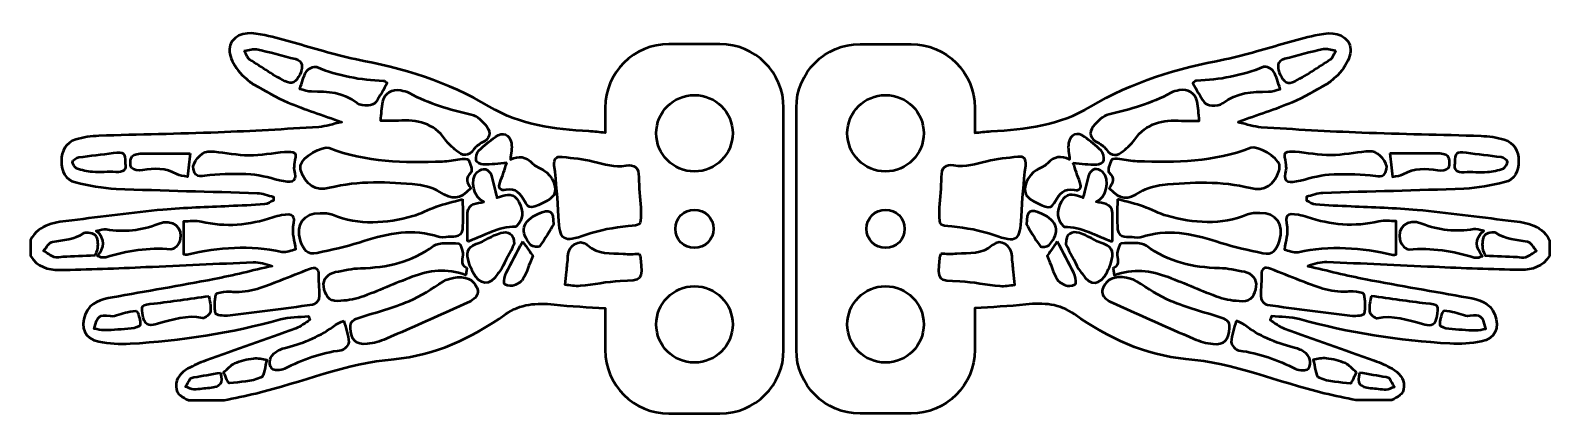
# Model space of a CAD drawing. Header units: centimetres. Extents: x -6.2 to 5.7, y -0.2 to 2.8.
import ezdxf

# ---------------------------------------------------------------- set-up
doc = ezdxf.new("R2010")
doc.units = ezdxf.units.CM
doc.header["$MEASUREMENT"] = 0
doc.layers.add('Layer 1', color=7, linetype='Continuous')

msp = doc.modelspace()

# ---------------------------------------------------------------- linework, layer by layer
at = {"layer": 'Layer 1', "lineweight": 53}
for centre, major_axis in [((-1, 2), (0, 0.3)), ((0.5, 2), (0, 0.3)), ((-1, 1.25), (0, 0.15)), ((0.5, 1.25), (0, 0.15)), ((-1, 0.5), (0, 0.3)), ((0.5, 0.5), (0, 0.3))]:
    msp.add_ellipse(centre, major_axis=major_axis, ratio=1, dxfattribs=at)
for points in [[(-1.7, 0.3), (-1.7, 0.3), (-1.7, 0.62859), (-1.7, 0.62859), (-1.7, 0.62859), (-1.8339, 0.6351), (-1.96778, 0.6417), (-2.10088, 0.65574), (-2.10088, 0.65574), (-2.23968, 0.6704), (-2.36517, 0.66288), (-2.48357, 0.57927), (-2.48357, 0.57927), (-2.74692, 0.39328), (-3.03843, 0.25575), (-3.35815, 0.22792), (-3.35815, 0.22792), (-3.73741, 0.1949), (-4.08185, 0.04596), (-4.44414, -0.04129), (-4.44414, -0.04129), (-4.52656, -0.06114), (-4.60987, -0.07721), (-4.69279, -0.09501), (-4.69279, -0.09501), (-4.69279, -0.09501), (-4.97199, -0.09501), (-4.97199, -0.09501), (-4.97199, -0.09501), (-5.01592, -0.06984), (-5.06795, -0.05313), (-5.06909, 0.01217), (-5.06909, 0.01217), (-5.0703, 0.08124), (-5.02963, 0.12273), (-4.9761, 0.15281), (-4.9761, 0.15281), (-4.9314, 0.17795), (-4.88379, 0.19911), (-4.83548, 0.2165), (-4.83548, 0.2165), (-4.60021, 0.30112), (-4.36383, 0.38261), (-4.12899, 0.46839), (-4.12899, 0.46839), (-4.08954, 0.48279), (-4.0557, 0.51266), (-4.01927, 0.53539), (-4.01927, 0.53539), (-4.0231, 0.54508), (-4.02691, 0.55479), (-4.03073, 0.56448), (-4.03073, 0.56448), (-4.10386, 0.55733), (-4.18003, 0.56087), (-4.24964, 0.54123), (-4.24964, 0.54123), (-4.63628, 0.43206), (-5.03069, 0.37261), (-5.43069, 0.34894), (-5.43069, 0.34894), (-5.51216, 0.34413), (-5.59646, 0.35003), (-5.67644, 0.36612), (-5.67644, 0.36612), (-5.78639, 0.38822), (-5.82381, 0.47382), (-5.78217, 0.57872), (-5.78217, 0.57872), (-5.74385, 0.67523), (-5.65746, 0.69504), (-5.57007, 0.71097), (-5.57007, 0.71097), (-5.30388, 0.75943), (-5.03694, 0.80393), (-4.77125, 0.85496), (-4.77125, 0.85496), (-4.61852, 0.88428), (-4.46769, 0.92328), (-4.31598, 0.95793), (-4.31598, 0.95793), (-4.36701, 0.97728), (-4.4158, 0.98942), (-4.46409, 0.98759), (-4.46409, 0.98759), (-4.74489, 0.97697), (-5.02554, 0.96222), (-5.30631, 0.95056), (-5.30631, 0.95056), (-5.53306, 0.94113), (-5.75985, 0.93048), (-5.98674, 0.92785), (-5.98674, 0.92785), (-6.07529, 0.92682), (-6.1608, 0.95281), (-6.21285, 1.0373), (-6.21285, 1.0373), (-6.21285, 1.0373), (-6.21285, 1.1614), (-6.21285, 1.1614), (-6.21285, 1.1614), (-6.14244, 1.29339), (-6.01278, 1.30083), (-5.88707, 1.31596), (-5.88707, 1.31596), (-5.64882, 1.34465), (-5.41087, 1.37707), (-5.17201, 1.39965), (-5.17201, 1.39965), (-4.99992, 1.41593), (-4.82657, 1.41877), (-4.65376, 1.42764), (-4.65376, 1.42764), (-4.56087, 1.43239), (-4.46784, 1.43534), (-4.37521, 1.44317), (-4.37521, 1.44317), (-4.351, 1.44521), (-4.3281, 1.46241), (-4.3046, 1.47265), (-4.3046, 1.47265), (-4.3048, 1.48231), (-4.30505, 1.49195), (-4.30528, 1.50156), (-4.30528, 1.50156), (-4.34759, 1.51167), (-4.38963, 1.52916), (-4.43223, 1.53063), (-4.43223, 1.53063), (-4.8015, 1.54305), (-5.17101, 1.54959), (-5.54011, 1.56489), (-5.54011, 1.56489), (-5.64706, 1.56933), (-5.75478, 1.58957), (-5.85892, 1.61545), (-5.85892, 1.61545), (-5.93766, 1.63499), (-5.97009, 1.70052), (-5.96925, 1.78245), (-5.96925, 1.78245), (-5.9684, 1.86417), (-5.93322, 1.92538), (-5.85698, 1.95024), (-5.85698, 1.95024), (-5.79912, 1.96915), (-5.73589, 1.97724), (-5.67469, 1.97934), (-5.67469, 1.97934), (-5.36253, 1.99001), (-5.05014, 1.9944), (-4.73803, 2.00631), (-4.73803, 2.00631), (-4.47496, 2.01633), (-4.21207, 2.03212), (-3.94933, 2.04897), (-3.94933, 2.04897), (-3.89399, 2.05251), (-3.83961, 2.07178), (-3.76887, 2.08731), (-3.76887, 2.08731), (-3.92108, 2.1424), (-4.05885, 2.18676), (-4.19199, 2.24229), (-4.19199, 2.24229), (-4.28433, 2.28084), (-4.37092, 2.33358), (-4.45869, 2.38249), (-4.45869, 2.38249), (-4.48539, 2.39735), (-4.50849, 2.41934), (-4.53139, 2.44011), (-4.53139, 2.44011), (-4.62879, 2.52852), (-4.67994, 2.65159), (-4.63091, 2.71872), (-4.63091, 2.71872), (-4.56635, 2.80711), (-4.46062, 2.7868), (-4.37365, 2.76878), (-4.37365, 2.76878), (-4.21749, 2.73645), (-4.06521, 2.68554), (-3.91105, 2.64338), (-3.91105, 2.64338), (-3.82914, 2.62098), (-3.74762, 2.59571), (-3.66432, 2.5802), (-3.66432, 2.5802), (-3.29367, 2.51114), (-2.9321, 2.40318), (-2.61076, 2.20992), (-2.61076, 2.20992), (-2.36208, 2.06037), (-2.10189, 2.03117), (-1.82847, 2.01574), (-1.82847, 2.01574), (-1.78562, 2.01333), (-1.74273, 2.00889), (-1.7, 2.00284), (-1.7, 2.00284), (-1.7, 2.00284), (-1.7, 2.2), (-1.7, 2.2), (-1.7, 2.2), (-1.7, 2.47614), (-1.47614, 2.7), (-1.2, 2.7), (-1.2, 2.7), (-1.2, 2.7), (-0.8, 2.7), (-0.8, 2.7), (-0.8, 2.7), (-0.52386, 2.7), (-0.3, 2.47614), (-0.3, 2.2), (-0.3, 2.2), (-0.3, 2.2), (-0.3, 0.3), (-0.3, 0.3), (-0.3, 0.3), (-0.3, 0.02386), (-0.52386, -0.2), (-0.8, -0.2), (-0.8, -0.2), (-0.8, -0.2), (-1.2, -0.2), (-1.2, -0.2), (-1.2, -0.2), (-1.47614, -0.2), (-1.7, 0.02386), (-1.7, 0.3)], [(1.2, 0.3), (1.2, 0.3), (1.2, 0.62859), (1.2, 0.62859), (1.2, 0.62859), (1.3339, 0.6351), (1.46778, 0.6417), (1.60088, 0.65574), (1.60088, 0.65574), (1.73968, 0.6704), (1.86517, 0.66288), (1.98357, 0.57927), (1.98357, 0.57927), (2.24692, 0.39328), (2.53843, 0.25575), (2.85815, 0.22792), (2.85815, 0.22792), (3.23741, 0.1949), (3.58185, 0.04596), (3.94414, -0.04129), (3.94414, -0.04129), (4.02656, -0.06114), (4.10987, -0.07721), (4.19279, -0.09501), (4.19279, -0.09501), (4.19279, -0.09501), (4.47199, -0.09501), (4.47199, -0.09501), (4.47199, -0.09501), (4.51592, -0.06984), (4.56795, -0.05313), (4.56909, 0.01217), (4.56909, 0.01217), (4.5703, 0.08124), (4.52963, 0.12273), (4.4761, 0.15281), (4.4761, 0.15281), (4.4314, 0.17795), (4.38379, 0.19911), (4.33548, 0.2165), (4.33548, 0.2165), (4.10021, 0.30112), (3.86383, 0.38261), (3.62899, 0.46839), (3.62899, 0.46839), (3.58954, 0.48279), (3.5557, 0.51266), (3.51927, 0.53539), (3.51927, 0.53539), (3.5231, 0.54508), (3.52691, 0.55479), (3.53073, 0.56448), (3.53073, 0.56448), (3.60386, 0.55733), (3.68003, 0.56087), (3.74964, 0.54123), (3.74964, 0.54123), (4.13628, 0.43206), (4.53069, 0.37261), (4.93069, 0.34894), (4.93069, 0.34894), (5.01216, 0.34413), (5.09646, 0.35003), (5.17644, 0.36612), (5.17644, 0.36612), (5.28639, 0.38822), (5.32381, 0.47382), (5.28217, 0.57872), (5.28217, 0.57872), (5.24385, 0.67523), (5.15746, 0.69504), (5.07007, 0.71097), (5.07007, 0.71097), (4.80388, 0.75943), (4.53694, 0.80393), (4.27125, 0.85496), (4.27125, 0.85496), (4.11852, 0.88428), (3.96769, 0.92328), (3.81598, 0.95793), (3.81598, 0.95793), (3.86701, 0.97728), (3.9158, 0.98942), (3.96409, 0.98759), (3.96409, 0.98759), (4.24489, 0.97697), (4.52554, 0.96222), (4.80631, 0.95056), (4.80631, 0.95056), (5.03306, 0.94113), (5.25985, 0.93048), (5.48674, 0.92785), (5.48674, 0.92785), (5.57529, 0.92682), (5.6608, 0.95281), (5.71285, 1.0373), (5.71285, 1.0373), (5.71285, 1.0373), (5.71285, 1.1614), (5.71285, 1.1614), (5.71285, 1.1614), (5.64244, 1.29339), (5.51278, 1.30083), (5.38707, 1.31596), (5.38707, 1.31596), (5.14882, 1.34465), (4.91087, 1.37707), (4.67201, 1.39965), (4.67201, 1.39965), (4.49992, 1.41593), (4.32657, 1.41877), (4.15376, 1.42764), (4.15376, 1.42764), (4.06087, 1.43239), (3.96784, 1.43534), (3.87521, 1.44317), (3.87521, 1.44317), (3.851, 1.44521), (3.8281, 1.46241), (3.8046, 1.47265), (3.8046, 1.47265), (3.8048, 1.48231), (3.80505, 1.49195), (3.80528, 1.50156), (3.80528, 1.50156), (3.84759, 1.51167), (3.88963, 1.52916), (3.93223, 1.53063), (3.93223, 1.53063), (4.3015, 1.54305), (4.67101, 1.54959), (5.04011, 1.56489), (5.04011, 1.56489), (5.14706, 1.56933), (5.25478, 1.58957), (5.35892, 1.61545), (5.35892, 1.61545), (5.43766, 1.63499), (5.47009, 1.70052), (5.46925, 1.78245), (5.46925, 1.78245), (5.4684, 1.86417), (5.43322, 1.92538), (5.35698, 1.95024), (5.35698, 1.95024), (5.29912, 1.96915), (5.23589, 1.97724), (5.17469, 1.97934), (5.17469, 1.97934), (4.86253, 1.99001), (4.55014, 1.9944), (4.23803, 2.00631), (4.23803, 2.00631), (3.97496, 2.01633), (3.71207, 2.03212), (3.44933, 2.04897), (3.44933, 2.04897), (3.39399, 2.05251), (3.33961, 2.07178), (3.26887, 2.08731), (3.26887, 2.08731), (3.42108, 2.1424), (3.55885, 2.18676), (3.69199, 2.24229), (3.69199, 2.24229), (3.78433, 2.28084), (3.87092, 2.33358), (3.95869, 2.38249), (3.95869, 2.38249), (3.98539, 2.39735), (4.00849, 2.41934), (4.03139, 2.44011), (4.03139, 2.44011), (4.12879, 2.52852), (4.17994, 2.65159), (4.13091, 2.71872), (4.13091, 2.71872), (4.06635, 2.80711), (3.96062, 2.7868), (3.87365, 2.76878), (3.87365, 2.76878), (3.71749, 2.73645), (3.56521, 2.68554), (3.41105, 2.64338), (3.41105, 2.64338), (3.32914, 2.62098), (3.24762, 2.59571), (3.16432, 2.5802), (3.16432, 2.5802), (2.79367, 2.51114), (2.4321, 2.40318), (2.11076, 2.20992), (2.11076, 2.20992), (1.86208, 2.06037), (1.60189, 2.03117), (1.32847, 2.01574), (1.32847, 2.01574), (1.28562, 2.01333), (1.24273, 2.00889), (1.2, 2.00284), (1.2, 2.00284), (1.2, 2.00284), (1.2, 2.2), (1.2, 2.2), (1.2, 2.2), (1.2, 2.47614), (0.97614, 2.7), (0.7, 2.7), (0.7, 2.7), (0.7, 2.7), (0.3, 2.7), (0.3, 2.7), (0.3, 2.7), (0.02386, 2.7), (-0.2, 2.47614), (-0.2, 2.2), (-0.2, 2.2), (-0.2, 2.2), (-0.2, 0.3), (-0.2, 0.3), (-0.2, 0.3), (-0.2, 0.02386), (0.02386, -0.2), (0.3, -0.2), (0.3, -0.2), (0.3, -0.2), (0.7, -0.2), (0.7, -0.2), (0.7, -0.2), (0.97614, -0.2), (1.2, 0.02386), (1.2, 0.3)]]:
    msp.add_open_spline(points, degree=3, knots=[0, 0, 0, 0, 0.01694915, 0.01694915, 0.01694915, 0.01694915, 0.03389831, 0.03389831, 0.03389831, 0.03389831, 0.05084746, 0.05084746, 0.05084746, 0.05084746, 0.06779661, 0.06779661, 0.06779661, 0.06779661, 0.08474576, 0.08474576, 0.08474576, 0.08474576, 0.10169492, 0.10169492, 0.10169492, 0.10169492, 0.11864407, 0.11864407, 0.11864407, 0.11864407, 0.13559322, 0.13559322, 0.13559322, 0.13559322, 0.15254237, 0.15254237, 0.15254237, 0.15254237, 0.16949153, 0.16949153, 0.16949153, 0.16949153, 0.18644068, 0.18644068, 0.18644068, 0.18644068, 0.20338983, 0.20338983, 0.20338983, 0.20338983, 0.22033898, 0.22033898, 0.22033898, 0.22033898, 0.23728814, 0.23728814, 0.23728814, 0.23728814, 0.25423729, 0.25423729, 0.25423729, 0.25423729, 0.27118644, 0.27118644, 0.27118644, 0.27118644, 0.28813559, 0.28813559, 0.28813559, 0.28813559, 0.30508475, 0.30508475, 0.30508475, 0.30508475, 0.3220339, 0.3220339, 0.3220339, 0.3220339, 0.33898305, 0.33898305, 0.33898305, 0.33898305, 0.3559322, 0.3559322, 0.3559322, 0.3559322, 0.37288136, 0.37288136, 0.37288136, 0.37288136, 0.38983051, 0.38983051, 0.38983051, 0.38983051, 0.40677966, 0.40677966, 0.40677966, 0.40677966, 0.42372881, 0.42372881, 0.42372881, 0.42372881, 0.44067797, 0.44067797, 0.44067797, 0.44067797, 0.45762712, 0.45762712, 0.45762712, 0.45762712, 0.47457627, 0.47457627, 0.47457627, 0.47457627, 0.49152542, 0.49152542, 0.49152542, 0.49152542, 0.50847458, 0.50847458, 0.50847458, 0.50847458, 0.52542373, 0.52542373, 0.52542373, 0.52542373, 0.54237288, 0.54237288, 0.54237288, 0.54237288, 0.55932203, 0.55932203, 0.55932203, 0.55932203, 0.57627119, 0.57627119, 0.57627119, 0.57627119, 0.59322034, 0.59322034, 0.59322034, 0.59322034, 0.61016949, 0.61016949, 0.61016949, 0.61016949, 0.62711864, 0.62711864, 0.62711864, 0.62711864, 0.6440678, 0.6440678, 0.6440678, 0.6440678, 0.66101695, 0.66101695, 0.66101695, 0.66101695, 0.6779661, 0.6779661, 0.6779661, 0.6779661, 0.69491525, 0.69491525, 0.69491525, 0.69491525, 0.71186441, 0.71186441, 0.71186441, 0.71186441, 0.72881356, 0.72881356, 0.72881356, 0.72881356, 0.74576271, 0.74576271, 0.74576271, 0.74576271, 0.76271186, 0.76271186, 0.76271186, 0.76271186, 0.77966102, 0.77966102, 0.77966102, 0.77966102, 0.79661017, 0.79661017, 0.79661017, 0.79661017, 0.81355932, 0.81355932, 0.81355932, 0.81355932, 0.83050847, 0.83050847, 0.83050847, 0.83050847, 0.84745763, 0.84745763, 0.84745763, 0.84745763, 0.86440678, 0.86440678, 0.86440678, 0.86440678, 0.88135593, 0.88135593, 0.88135593, 0.88135593, 0.89830508, 0.89830508, 0.89830508, 0.89830508, 0.91525424, 0.91525424, 0.91525424, 0.91525424, 0.93220339, 0.93220339, 0.93220339, 0.93220339, 0.94915254, 0.94915254, 0.94915254, 0.94915254, 0.96610169, 0.96610169, 0.96610169, 0.96610169, 1, 1, 1, 1], dxfattribs=at)
at = {"layer": 'Layer 1', "color": 5, "lineweight": 53}
for points, knots in [([(-4.53444, 2.64601), (-4.53444, 2.64601), (-4.53444, 2.64601), (-4.53444, 2.64601), (-4.53444, 2.64601), (-4.51364, 2.61209), (-4.5073, 2.58889), (-4.49223, 2.57925), (-4.49223, 2.57925), (-4.39485, 2.51685), (-4.2992, 2.44985), (-4.19535, 2.40029), (-4.19535, 2.40029), (-4.14345, 2.37549), (-4.10928, 2.42911), (-4.09094, 2.47789), (-4.09094, 2.47789), (-4.07341, 2.52455), (-4.07417, 2.56708), (-4.13148, 2.58271), (-4.13148, 2.58271), (-4.23337, 2.61054), (-4.3357, 2.63702), (-4.43888, 2.6596), (-4.43888, 2.6596), (-4.46345, 2.665), (-4.49193, 2.65268), (-4.53444, 2.64601)], [0, 0, 0, 0, 0.125, 0.125, 0.125, 0.125, 0.25, 0.25, 0.25, 0.25, 0.375, 0.375, 0.375, 0.375, 0.5, 0.5, 0.5, 0.5, 0.625, 0.625, 0.625, 0.625, 0.75, 0.75, 0.75, 0.75, 1, 1, 1, 1]), ([(4.03444, 2.64601), (4.03444, 2.64601), (4.03444, 2.64601), (4.03444, 2.64601), (4.03444, 2.64601), (4.01364, 2.61209), (4.0073, 2.58889), (3.99223, 2.57925), (3.99223, 2.57925), (3.89485, 2.51685), (3.7992, 2.44985), (3.69535, 2.40029), (3.69535, 2.40029), (3.64345, 2.37549), (3.60928, 2.42911), (3.59094, 2.47789), (3.59094, 2.47789), (3.57341, 2.52455), (3.57417, 2.56708), (3.63148, 2.58271), (3.63148, 2.58271), (3.73337, 2.61054), (3.8357, 2.63702), (3.93888, 2.6596), (3.93888, 2.6596), (3.96345, 2.665), (3.99193, 2.65268), (4.03444, 2.64601)], [0, 0, 0, 0, 0.125, 0.125, 0.125, 0.125, 0.25, 0.25, 0.25, 0.25, 0.375, 0.375, 0.375, 0.375, 0.5, 0.5, 0.5, 0.5, 0.625, 0.625, 0.625, 0.625, 0.75, 0.75, 0.75, 0.75, 1, 1, 1, 1]), ([(-4.09856, 2.34622), (-4.09856, 2.34622), (-4.09856, 2.34622), (-4.09856, 2.34622), (-4.09856, 2.34622), (-4.06351, 2.33844), (-4.03474, 2.32663), (-4.00593, 2.32658), (-4.00593, 2.32658), (-3.87897, 2.32632), (-3.7548, 2.32226), (-3.64814, 2.23676), (-3.64814, 2.23676), (-3.62703, 2.21984), (-3.58995, 2.21798), (-3.5603, 2.21811), (-3.5603, 2.21811), (-3.54003, 2.21821), (-3.51186, 2.22818), (-3.50111, 2.24346), (-3.50111, 2.24346), (-3.46785, 2.29084), (-3.44124, 2.34291), (-3.41142, 2.39419), (-3.41142, 2.39419), (-3.42309, 2.40181), (-3.43145, 2.41192), (-3.4401, 2.41218), (-3.4401, 2.41218), (-3.62198, 2.41781), (-3.79726, 2.45197), (-3.96683, 2.52005), (-3.96683, 2.52005), (-3.98649, 2.52793), (-4.03269, 2.50548), (-4.04661, 2.48411), (-4.04661, 2.48411), (-4.07094, 2.4467), (-4.07978, 2.39918), (-4.09856, 2.34622)], [0, 0, 0, 0, 0.09090909, 0.09090909, 0.09090909, 0.09090909, 0.18181818, 0.18181818, 0.18181818, 0.18181818, 0.27272727, 0.27272727, 0.27272727, 0.27272727, 0.36363636, 0.36363636, 0.36363636, 0.36363636, 0.45454545, 0.45454545, 0.45454545, 0.45454545, 0.54545455, 0.54545455, 0.54545455, 0.54545455, 0.63636364, 0.63636364, 0.63636364, 0.63636364, 0.72727273, 0.72727273, 0.72727273, 0.72727273, 0.81818182, 0.81818182, 0.81818182, 0.81818182, 1, 1, 1, 1]), ([(3.59856, 2.34622), (3.59856, 2.34622), (3.59856, 2.34622), (3.59856, 2.34622), (3.59856, 2.34622), (3.56351, 2.33844), (3.53474, 2.32663), (3.50593, 2.32658), (3.50593, 2.32658), (3.37897, 2.32632), (3.2548, 2.32226), (3.14814, 2.23676), (3.14814, 2.23676), (3.12703, 2.21984), (3.08995, 2.21798), (3.0603, 2.21811), (3.0603, 2.21811), (3.04003, 2.21821), (3.01186, 2.22818), (3.00111, 2.24346), (3.00111, 2.24346), (2.96785, 2.29084), (2.94124, 2.34291), (2.91142, 2.39419), (2.91142, 2.39419), (2.92309, 2.40181), (2.93145, 2.41192), (2.9401, 2.41218), (2.9401, 2.41218), (3.12198, 2.41781), (3.29726, 2.45197), (3.46683, 2.52005), (3.46683, 2.52005), (3.48649, 2.52793), (3.53269, 2.50548), (3.54661, 2.48411), (3.54661, 2.48411), (3.57094, 2.4467), (3.57978, 2.39918), (3.59856, 2.34622)], [0, 0, 0, 0, 0.09090909, 0.09090909, 0.09090909, 0.09090909, 0.18181818, 0.18181818, 0.18181818, 0.18181818, 0.27272727, 0.27272727, 0.27272727, 0.27272727, 0.36363636, 0.36363636, 0.36363636, 0.36363636, 0.45454545, 0.45454545, 0.45454545, 0.45454545, 0.54545455, 0.54545455, 0.54545455, 0.54545455, 0.63636364, 0.63636364, 0.63636364, 0.63636364, 0.72727273, 0.72727273, 0.72727273, 0.72727273, 0.81818182, 0.81818182, 0.81818182, 0.81818182, 1, 1, 1, 1]), ([(-3.46306, 2.09742), (-3.46306, 2.09742), (-3.46306, 2.09742), (-3.46306, 2.09742), (-3.46306, 2.09742), (-3.41475, 2.09742), (-3.36906, 2.09481), (-3.32374, 2.09791), (-3.32374, 2.09791), (-3.17681, 2.10804), (-3.04695, 2.08072), (-2.95606, 1.94973), (-2.95606, 1.94973), (-2.93295, 1.91642), (-2.8995, 1.88978), (-2.86886, 1.86221), (-2.86886, 1.86221), (-2.81983, 1.81813), (-2.77473, 1.81653), (-2.73169, 1.87408), (-2.73169, 1.87408), (-2.71551, 1.89575), (-2.69099, 1.91386), (-2.66653, 1.92619), (-2.66653, 1.92619), (-2.60647, 1.95637), (-2.59356, 2.00394), (-2.63088, 2.0522), (-2.63088, 2.0522), (-2.66188, 2.09227), (-2.70599, 2.13775), (-2.75173, 2.14814), (-2.75173, 2.14814), (-2.92098, 2.18664), (-3.08595, 2.23309), (-3.23914, 2.31673), (-3.23914, 2.31673), (-3.25909, 2.32764), (-3.28264, 2.33329), (-3.30524, 2.33776), (-3.30524, 2.33776), (-3.37202, 2.35097), (-3.43248, 2.31446), (-3.44563, 2.24929), (-3.44563, 2.24929), (-3.45513, 2.20229), (-3.4569, 2.15372), (-3.46306, 2.09742)], [0, 0, 0, 0, 0.07692308, 0.07692308, 0.07692308, 0.07692308, 0.15384615, 0.15384615, 0.15384615, 0.15384615, 0.23076923, 0.23076923, 0.23076923, 0.23076923, 0.30769231, 0.30769231, 0.30769231, 0.30769231, 0.38461538, 0.38461538, 0.38461538, 0.38461538, 0.46153846, 0.46153846, 0.46153846, 0.46153846, 0.53846154, 0.53846154, 0.53846154, 0.53846154, 0.61538462, 0.61538462, 0.61538462, 0.61538462, 0.69230769, 0.69230769, 0.69230769, 0.69230769, 0.76923077, 0.76923077, 0.76923077, 0.76923077, 0.84615385, 0.84615385, 0.84615385, 0.84615385, 1, 1, 1, 1]), ([(2.96306, 2.09742), (2.96306, 2.09742), (2.96306, 2.09742), (2.96306, 2.09742), (2.96306, 2.09742), (2.91475, 2.09742), (2.86906, 2.09481), (2.82374, 2.09791), (2.82374, 2.09791), (2.67681, 2.10804), (2.54695, 2.08072), (2.45606, 1.94973), (2.45606, 1.94973), (2.43295, 1.91642), (2.3995, 1.88978), (2.36886, 1.86221), (2.36886, 1.86221), (2.31983, 1.81813), (2.27473, 1.81653), (2.23169, 1.87408), (2.23169, 1.87408), (2.21551, 1.89575), (2.19099, 1.91386), (2.16653, 1.92619), (2.16653, 1.92619), (2.10647, 1.95637), (2.09356, 2.00394), (2.13088, 2.0522), (2.13088, 2.0522), (2.16188, 2.09227), (2.20599, 2.13775), (2.25173, 2.14814), (2.25173, 2.14814), (2.42098, 2.18664), (2.58595, 2.23309), (2.73914, 2.31673), (2.73914, 2.31673), (2.75909, 2.32764), (2.78264, 2.33329), (2.80524, 2.33776), (2.80524, 2.33776), (2.87202, 2.35097), (2.93248, 2.31446), (2.94563, 2.24929), (2.94563, 2.24929), (2.95513, 2.20229), (2.9569, 2.15372), (2.96306, 2.09742)], [0, 0, 0, 0, 0.07692308, 0.07692308, 0.07692308, 0.07692308, 0.15384615, 0.15384615, 0.15384615, 0.15384615, 0.23076923, 0.23076923, 0.23076923, 0.23076923, 0.30769231, 0.30769231, 0.30769231, 0.30769231, 0.38461538, 0.38461538, 0.38461538, 0.38461538, 0.46153846, 0.46153846, 0.46153846, 0.46153846, 0.53846154, 0.53846154, 0.53846154, 0.53846154, 0.61538462, 0.61538462, 0.61538462, 0.61538462, 0.69230769, 0.69230769, 0.69230769, 0.69230769, 0.76923077, 0.76923077, 0.76923077, 0.76923077, 0.84615385, 0.84615385, 0.84615385, 0.84615385, 1, 1, 1, 1]), ([(-2.47284, 1.76728), (-2.47284, 1.76728), (-2.47284, 1.76728), (-2.47284, 1.76728), (-2.47284, 1.76728), (-2.49041, 1.71659), (-2.50636, 1.66525), (-2.52603, 1.61538), (-2.52603, 1.61538), (-2.54469, 1.5681), (-2.52154, 1.5452), (-2.48132, 1.55487), (-2.48132, 1.55487), (-2.39748, 1.57495), (-2.36645, 1.52084), (-2.33199, 1.46503), (-2.33199, 1.46503), (-2.32199, 1.44886), (-2.31017, 1.42805), (-2.29442, 1.42224), (-2.29442, 1.42224), (-2.25855, 1.40906), (-2.12123, 1.47937), (-2.10451, 1.51464), (-2.10451, 1.51464), (-2.07469, 1.5775), (-2.11096, 1.66512), (-2.18589, 1.71073), (-2.18589, 1.71073), (-2.21439, 1.72809), (-2.24844, 1.74), (-2.27074, 1.76323), (-2.27074, 1.76323), (-2.3229, 1.81764), (-2.37909, 1.8264), (-2.44476, 1.79478), (-2.44476, 1.79478), (-2.44156, 1.83757), (-2.43015, 1.88172), (-2.43699, 1.92283), (-2.43699, 1.92283), (-2.44875, 1.9935), (-2.50606, 2.01363), (-2.56279, 1.97133), (-2.56279, 1.97133), (-2.60769, 1.93779), (-2.6529, 1.90348), (-2.69167, 1.86346), (-2.69167, 1.86346), (-2.70837, 1.84622), (-2.71776, 1.81219), (-2.71395, 1.78847), (-2.71395, 1.78847), (-2.71154, 1.77364), (-2.67831, 1.75351), (-2.65893, 1.75357), (-2.65893, 1.75357), (-2.5969, 1.75369), (-2.53485, 1.76209), (-2.47284, 1.76728)], [0, 0, 0, 0, 0.0625, 0.0625, 0.0625, 0.0625, 0.125, 0.125, 0.125, 0.125, 0.1875, 0.1875, 0.1875, 0.1875, 0.25, 0.25, 0.25, 0.25, 0.3125, 0.3125, 0.3125, 0.3125, 0.375, 0.375, 0.375, 0.375, 0.4375, 0.4375, 0.4375, 0.4375, 0.5, 0.5, 0.5, 0.5, 0.5625, 0.5625, 0.5625, 0.5625, 0.625, 0.625, 0.625, 0.625, 0.6875, 0.6875, 0.6875, 0.6875, 0.75, 0.75, 0.75, 0.75, 0.8125, 0.8125, 0.8125, 0.8125, 0.875, 0.875, 0.875, 0.875, 1, 1, 1, 1]), ([(1.97284, 1.76728), (1.97284, 1.76728), (1.97284, 1.76728), (1.97284, 1.76728), (1.97284, 1.76728), (1.99041, 1.71659), (2.00636, 1.66525), (2.02603, 1.61538), (2.02603, 1.61538), (2.04469, 1.5681), (2.02154, 1.5452), (1.98132, 1.55487), (1.98132, 1.55487), (1.89748, 1.57495), (1.86645, 1.52084), (1.83199, 1.46503), (1.83199, 1.46503), (1.82199, 1.44886), (1.81017, 1.42805), (1.79442, 1.42224), (1.79442, 1.42224), (1.75855, 1.40906), (1.62123, 1.47937), (1.60451, 1.51464), (1.60451, 1.51464), (1.57469, 1.5775), (1.61096, 1.66512), (1.68589, 1.71073), (1.68589, 1.71073), (1.71439, 1.72809), (1.74844, 1.74), (1.77074, 1.76323), (1.77074, 1.76323), (1.8229, 1.81764), (1.87909, 1.8264), (1.94476, 1.79478), (1.94476, 1.79478), (1.94156, 1.83757), (1.93015, 1.88172), (1.93699, 1.92283), (1.93699, 1.92283), (1.94875, 1.9935), (2.00606, 2.01363), (2.06279, 1.97133), (2.06279, 1.97133), (2.10769, 1.93779), (2.1529, 1.90348), (2.19167, 1.86346), (2.19167, 1.86346), (2.20837, 1.84622), (2.21776, 1.81219), (2.21395, 1.78847), (2.21395, 1.78847), (2.21154, 1.77364), (2.17831, 1.75351), (2.15893, 1.75357), (2.15893, 1.75357), (2.0969, 1.75369), (2.03485, 1.76209), (1.97284, 1.76728)], [0, 0, 0, 0, 0.0625, 0.0625, 0.0625, 0.0625, 0.125, 0.125, 0.125, 0.125, 0.1875, 0.1875, 0.1875, 0.1875, 0.25, 0.25, 0.25, 0.25, 0.3125, 0.3125, 0.3125, 0.3125, 0.375, 0.375, 0.375, 0.375, 0.4375, 0.4375, 0.4375, 0.4375, 0.5, 0.5, 0.5, 0.5, 0.5625, 0.5625, 0.5625, 0.5625, 0.625, 0.625, 0.625, 0.625, 0.6875, 0.6875, 0.6875, 0.6875, 0.75, 0.75, 0.75, 0.75, 0.8125, 0.8125, 0.8125, 0.8125, 0.875, 0.875, 0.875, 0.875, 1, 1, 1, 1]), ([(-5.46773, 1.76473), (-5.46773, 1.76473), (-5.46773, 1.76473), (-5.46773, 1.76473), (-5.46773, 1.76473), (-5.46996, 1.84989), (-5.47892, 1.85627), (-5.55952, 1.84547), (-5.55952, 1.84547), (-5.65082, 1.83325), (-5.74269, 1.82495), (-5.83373, 1.81113), (-5.83373, 1.81113), (-5.85201, 1.80837), (-5.87968, 1.79017), (-5.88151, 1.7763), (-5.88151, 1.7763), (-5.88369, 1.7599), (-5.86629, 1.73023), (-5.85059, 1.72429), (-5.85059, 1.72429), (-5.81081, 1.70925), (-5.76758, 1.69943), (-5.72511, 1.69641), (-5.72511, 1.69641), (-5.66434, 1.6921), (-5.6028, 1.69889), (-5.54195, 1.69501), (-5.54195, 1.69501), (-5.48464, 1.69132), (-5.45852, 1.7108), (-5.46773, 1.76473)], [0, 0, 0, 0, 0.11111111, 0.11111111, 0.11111111, 0.11111111, 0.22222222, 0.22222222, 0.22222222, 0.22222222, 0.33333333, 0.33333333, 0.33333333, 0.33333333, 0.44444444, 0.44444444, 0.44444444, 0.44444444, 0.55555556, 0.55555556, 0.55555556, 0.55555556, 0.66666667, 0.66666667, 0.66666667, 0.66666667, 0.77777778, 0.77777778, 0.77777778, 0.77777778, 1, 1, 1, 1]), ([(-4.95762, 1.84165), (-4.95762, 1.84165), (-4.95762, 1.84165), (-4.95762, 1.84165), (-4.95762, 1.84165), (-5.08951, 1.84165), (-5.20881, 1.84291), (-5.32803, 1.84077), (-5.32803, 1.84077), (-5.35798, 1.84023), (-5.40039, 1.83818), (-5.41426, 1.81969), (-5.41426, 1.81969), (-5.43024, 1.79845), (-5.43264, 1.75087), (-5.41875, 1.72847), (-5.41875, 1.72847), (-5.40774, 1.71075), (-5.36142, 1.70411), (-5.334, 1.70935), (-5.334, 1.70935), (-5.24001, 1.72731), (-5.15079, 1.72625), (-5.06411, 1.67971), (-5.06411, 1.67971), (-5.04114, 1.66739), (-5.01259, 1.66546), (-4.97923, 1.65682), (-4.97923, 1.65682), (-4.97129, 1.72468), (-4.96455, 1.78219), (-4.95762, 1.84165)], [0, 0, 0, 0, 0.11111111, 0.11111111, 0.11111111, 0.11111111, 0.22222222, 0.22222222, 0.22222222, 0.22222222, 0.33333333, 0.33333333, 0.33333333, 0.33333333, 0.44444444, 0.44444444, 0.44444444, 0.44444444, 0.55555556, 0.55555556, 0.55555556, 0.55555556, 0.66666667, 0.66666667, 0.66666667, 0.66666667, 0.77777778, 0.77777778, 0.77777778, 0.77777778, 1, 1, 1, 1]), ([(-4.77087, 1.85674), (-4.77087, 1.85674), (-4.77087, 1.85674), (-4.77087, 1.85674), (-4.77087, 1.85674), (-4.78931, 1.85674), (-4.80503, 1.85852), (-4.82019, 1.8564), (-4.82019, 1.8564), (-4.87742, 1.84834), (-4.94354, 1.7695), (-4.93338, 1.71886), (-4.93338, 1.71886), (-4.91665, 1.6354), (-4.85755, 1.66848), (-4.80543, 1.67137), (-4.80543, 1.67137), (-4.69801, 1.6774), (-4.58963, 1.68475), (-4.48279, 1.67664), (-4.48279, 1.67664), (-4.39652, 1.67011), (-4.31195, 1.64137), (-4.22652, 1.62316), (-4.22652, 1.62316), (-4.14449, 1.60567), (-4.12023, 1.63261), (-4.14254, 1.71147), (-4.14254, 1.71147), (-4.14754, 1.72909), (-4.1409, 1.75003), (-4.13949, 1.7694), (-4.13949, 1.7694), (-4.13764, 1.79542), (-4.12464, 1.83418), (-4.13643, 1.84436), (-4.13643, 1.84436), (-4.15314, 1.8588), (-4.18839, 1.85617), (-4.21515, 1.85397), (-4.21515, 1.85397), (-4.30957, 1.84622), (-4.40379, 1.82785), (-4.49803, 1.82816), (-4.49803, 1.82816), (-4.59003, 1.82847), (-4.68195, 1.84671), (-4.77087, 1.85674)], [0, 0, 0, 0, 0.07692308, 0.07692308, 0.07692308, 0.07692308, 0.15384615, 0.15384615, 0.15384615, 0.15384615, 0.23076923, 0.23076923, 0.23076923, 0.23076923, 0.30769231, 0.30769231, 0.30769231, 0.30769231, 0.38461538, 0.38461538, 0.38461538, 0.38461538, 0.46153846, 0.46153846, 0.46153846, 0.46153846, 0.53846154, 0.53846154, 0.53846154, 0.53846154, 0.61538462, 0.61538462, 0.61538462, 0.61538462, 0.69230769, 0.69230769, 0.69230769, 0.69230769, 0.76923077, 0.76923077, 0.76923077, 0.76923077, 0.84615385, 0.84615385, 0.84615385, 0.84615385, 1, 1, 1, 1]), ([(-2.7562, 1.56862), (-2.7562, 1.56862), (-2.7562, 1.56862), (-2.7562, 1.56862), (-2.7562, 1.56862), (-2.78229, 1.60897), (-2.8048, 1.64822), (-2.75363, 1.69432), (-2.75363, 1.69432), (-2.74048, 1.70617), (-2.7589, 1.76147), (-2.77374, 1.79137), (-2.77374, 1.79137), (-2.77893, 1.80181), (-2.81735, 1.79891), (-2.8401, 1.79674), (-2.8401, 1.79674), (-2.88585, 1.79239), (-2.93109, 1.77997), (-2.97678, 1.77865), (-2.97678, 1.77865), (-3.27873, 1.77), (-3.57942, 1.77214), (-3.86733, 1.88485), (-3.86733, 1.88485), (-3.9213, 1.90596), (-4.0778, 1.81134), (-4.09179, 1.75315), (-4.09179, 1.75315), (-4.09521, 1.73896), (-4.09383, 1.72189), (-4.08939, 1.70783), (-4.08939, 1.70783), (-4.05453, 1.59773), (-3.97559, 1.54275), (-3.86528, 1.57045), (-3.86528, 1.57045), (-3.63567, 1.62812), (-3.40483, 1.6182), (-3.17371, 1.59544), (-3.17371, 1.59544), (-3.11448, 1.58957), (-3.05154, 1.57003), (-3.00081, 1.53937), (-3.00081, 1.53937), (-2.8942, 1.47487), (-2.8507, 1.47475), (-2.7562, 1.56862)], [0, 0, 0, 0, 0.07692308, 0.07692308, 0.07692308, 0.07692308, 0.15384615, 0.15384615, 0.15384615, 0.15384615, 0.23076923, 0.23076923, 0.23076923, 0.23076923, 0.30769231, 0.30769231, 0.30769231, 0.30769231, 0.38461538, 0.38461538, 0.38461538, 0.38461538, 0.46153846, 0.46153846, 0.46153846, 0.46153846, 0.53846154, 0.53846154, 0.53846154, 0.53846154, 0.61538462, 0.61538462, 0.61538462, 0.61538462, 0.69230769, 0.69230769, 0.69230769, 0.69230769, 0.76923077, 0.76923077, 0.76923077, 0.76923077, 0.84615385, 0.84615385, 0.84615385, 0.84615385, 1, 1, 1, 1]), ([(-1.42175, 1.41715), (-1.42175, 1.41715), (-1.42175, 1.41715), (-1.42175, 1.41715), (-1.42175, 1.41715), (-1.42675, 1.49185), (-1.43627, 1.5742), (-1.43652, 1.65659), (-1.43652, 1.65659), (-1.43672, 1.72907), (-1.47085, 1.75925), (-1.53679, 1.74692), (-1.53679, 1.74692), (-1.6272, 1.73), (-1.70877, 1.75708), (-1.79388, 1.77855), (-1.79388, 1.77855), (-1.87334, 1.79857), (-1.95627, 1.80573), (-2.03807, 1.81521), (-2.03807, 1.81521), (-2.0872, 1.8209), (-2.10591, 1.79855), (-2.10012, 1.74579), (-2.10012, 1.74579), (-2.08553, 1.61287), (-2.0717, 1.47955), (-2.06649, 1.34604), (-2.06649, 1.34604), (-2.05899, 1.15456), (-2.03117, 1.13926), (-1.84942, 1.20287), (-1.84942, 1.20287), (-1.7443, 1.23972), (-1.63085, 1.25884), (-1.51956, 1.27015), (-1.51956, 1.27015), (-1.42362, 1.27987), (-1.42082, 1.27181), (-1.42175, 1.37067), (-1.42175, 1.37067), (-1.42185, 1.38356), (-1.42175, 1.39648), (-1.42175, 1.41715)], [0, 0, 0, 0, 0.08333333, 0.08333333, 0.08333333, 0.08333333, 0.16666667, 0.16666667, 0.16666667, 0.16666667, 0.25, 0.25, 0.25, 0.25, 0.33333333, 0.33333333, 0.33333333, 0.33333333, 0.41666667, 0.41666667, 0.41666667, 0.41666667, 0.5, 0.5, 0.5, 0.5, 0.58333333, 0.58333333, 0.58333333, 0.58333333, 0.66666667, 0.66666667, 0.66666667, 0.66666667, 0.75, 0.75, 0.75, 0.75, 0.83333333, 0.83333333, 0.83333333, 0.83333333, 1, 1, 1, 1]), ([(0.92175, 1.41715), (0.92175, 1.41715), (0.92175, 1.41715), (0.92175, 1.41715), (0.92175, 1.41715), (0.92675, 1.49185), (0.93627, 1.5742), (0.93652, 1.65659), (0.93652, 1.65659), (0.93672, 1.72907), (0.97085, 1.75925), (1.03679, 1.74692), (1.03679, 1.74692), (1.1272, 1.73), (1.20877, 1.75708), (1.29388, 1.77855), (1.29388, 1.77855), (1.37334, 1.79857), (1.45627, 1.80573), (1.53807, 1.81521), (1.53807, 1.81521), (1.5872, 1.8209), (1.60591, 1.79855), (1.60012, 1.74579), (1.60012, 1.74579), (1.58553, 1.61287), (1.5717, 1.47955), (1.56649, 1.34604), (1.56649, 1.34604), (1.55899, 1.15456), (1.53117, 1.13926), (1.34942, 1.20287), (1.34942, 1.20287), (1.2443, 1.23972), (1.13085, 1.25884), (1.01956, 1.27015), (1.01956, 1.27015), (0.92362, 1.27987), (0.92082, 1.27181), (0.92175, 1.37067), (0.92175, 1.37067), (0.92185, 1.38356), (0.92175, 1.39648), (0.92175, 1.41715)], [0, 0, 0, 0, 0.08333333, 0.08333333, 0.08333333, 0.08333333, 0.16666667, 0.16666667, 0.16666667, 0.16666667, 0.25, 0.25, 0.25, 0.25, 0.33333333, 0.33333333, 0.33333333, 0.33333333, 0.41666667, 0.41666667, 0.41666667, 0.41666667, 0.5, 0.5, 0.5, 0.5, 0.58333333, 0.58333333, 0.58333333, 0.58333333, 0.66666667, 0.66666667, 0.66666667, 0.66666667, 0.75, 0.75, 0.75, 0.75, 0.83333333, 0.83333333, 0.83333333, 0.83333333, 1, 1, 1, 1]), ([(2.2562, 1.56862), (2.2562, 1.56862), (2.2562, 1.56862), (2.2562, 1.56862), (2.2562, 1.56862), (2.28229, 1.60897), (2.3048, 1.64822), (2.25363, 1.69432), (2.25363, 1.69432), (2.24048, 1.70617), (2.2589, 1.76147), (2.27374, 1.79137), (2.27374, 1.79137), (2.27893, 1.80181), (2.31735, 1.79891), (2.3401, 1.79674), (2.3401, 1.79674), (2.38585, 1.79239), (2.43109, 1.77997), (2.47678, 1.77865), (2.47678, 1.77865), (2.77873, 1.77), (3.07942, 1.77214), (3.36733, 1.88485), (3.36733, 1.88485), (3.4213, 1.90596), (3.5778, 1.81134), (3.59179, 1.75315), (3.59179, 1.75315), (3.59521, 1.73896), (3.59383, 1.72189), (3.58939, 1.70783), (3.58939, 1.70783), (3.55453, 1.59773), (3.47559, 1.54275), (3.36528, 1.57045), (3.36528, 1.57045), (3.13567, 1.62812), (2.90483, 1.6182), (2.67371, 1.59544), (2.67371, 1.59544), (2.61448, 1.58957), (2.55154, 1.57003), (2.50081, 1.53937), (2.50081, 1.53937), (2.3942, 1.47487), (2.3507, 1.47475), (2.2562, 1.56862)], [0, 0, 0, 0, 0.07692308, 0.07692308, 0.07692308, 0.07692308, 0.15384615, 0.15384615, 0.15384615, 0.15384615, 0.23076923, 0.23076923, 0.23076923, 0.23076923, 0.30769231, 0.30769231, 0.30769231, 0.30769231, 0.38461538, 0.38461538, 0.38461538, 0.38461538, 0.46153846, 0.46153846, 0.46153846, 0.46153846, 0.53846154, 0.53846154, 0.53846154, 0.53846154, 0.61538462, 0.61538462, 0.61538462, 0.61538462, 0.69230769, 0.69230769, 0.69230769, 0.69230769, 0.76923077, 0.76923077, 0.76923077, 0.76923077, 0.84615385, 0.84615385, 0.84615385, 0.84615385, 1, 1, 1, 1]), ([(4.27087, 1.85674), (4.27087, 1.85674), (4.27087, 1.85674), (4.27087, 1.85674), (4.27087, 1.85674), (4.28931, 1.85674), (4.30503, 1.85852), (4.32019, 1.8564), (4.32019, 1.8564), (4.37742, 1.84834), (4.44354, 1.7695), (4.43338, 1.71886), (4.43338, 1.71886), (4.41665, 1.6354), (4.35755, 1.66848), (4.30543, 1.67137), (4.30543, 1.67137), (4.19801, 1.6774), (4.08963, 1.68475), (3.98279, 1.67664), (3.98279, 1.67664), (3.89652, 1.67011), (3.81195, 1.64137), (3.72652, 1.62316), (3.72652, 1.62316), (3.64449, 1.60567), (3.62023, 1.63261), (3.64254, 1.71147), (3.64254, 1.71147), (3.64754, 1.72909), (3.6409, 1.75003), (3.63949, 1.7694), (3.63949, 1.7694), (3.63764, 1.79542), (3.62464, 1.83418), (3.63643, 1.84436), (3.63643, 1.84436), (3.65314, 1.8588), (3.68839, 1.85617), (3.71515, 1.85397), (3.71515, 1.85397), (3.80957, 1.84622), (3.90379, 1.82785), (3.99803, 1.82816), (3.99803, 1.82816), (4.09003, 1.82847), (4.18195, 1.84671), (4.27087, 1.85674)], [0, 0, 0, 0, 0.07692308, 0.07692308, 0.07692308, 0.07692308, 0.15384615, 0.15384615, 0.15384615, 0.15384615, 0.23076923, 0.23076923, 0.23076923, 0.23076923, 0.30769231, 0.30769231, 0.30769231, 0.30769231, 0.38461538, 0.38461538, 0.38461538, 0.38461538, 0.46153846, 0.46153846, 0.46153846, 0.46153846, 0.53846154, 0.53846154, 0.53846154, 0.53846154, 0.61538462, 0.61538462, 0.61538462, 0.61538462, 0.69230769, 0.69230769, 0.69230769, 0.69230769, 0.76923077, 0.76923077, 0.76923077, 0.76923077, 0.84615385, 0.84615385, 0.84615385, 0.84615385, 1, 1, 1, 1]), ([(4.45762, 1.84165), (4.45762, 1.84165), (4.45762, 1.84165), (4.45762, 1.84165), (4.45762, 1.84165), (4.58951, 1.84165), (4.70881, 1.84291), (4.82803, 1.84077), (4.82803, 1.84077), (4.85798, 1.84023), (4.90039, 1.83818), (4.91426, 1.81969), (4.91426, 1.81969), (4.93024, 1.79845), (4.93264, 1.75087), (4.91875, 1.72847), (4.91875, 1.72847), (4.90774, 1.71075), (4.86142, 1.70411), (4.834, 1.70935), (4.834, 1.70935), (4.74001, 1.72731), (4.65079, 1.72625), (4.56411, 1.67971), (4.56411, 1.67971), (4.54114, 1.66739), (4.51259, 1.66546), (4.47923, 1.65682), (4.47923, 1.65682), (4.47129, 1.72468), (4.46455, 1.78219), (4.45762, 1.84165)], [0, 0, 0, 0, 0.11111111, 0.11111111, 0.11111111, 0.11111111, 0.22222222, 0.22222222, 0.22222222, 0.22222222, 0.33333333, 0.33333333, 0.33333333, 0.33333333, 0.44444444, 0.44444444, 0.44444444, 0.44444444, 0.55555556, 0.55555556, 0.55555556, 0.55555556, 0.66666667, 0.66666667, 0.66666667, 0.66666667, 0.77777778, 0.77777778, 0.77777778, 0.77777778, 1, 1, 1, 1]), ([(4.96773, 1.76473), (4.96773, 1.76473), (4.96773, 1.76473), (4.96773, 1.76473), (4.96773, 1.76473), (4.96996, 1.84989), (4.97892, 1.85627), (5.05952, 1.84547), (5.05952, 1.84547), (5.15082, 1.83325), (5.24269, 1.82495), (5.33373, 1.81113), (5.33373, 1.81113), (5.35201, 1.80837), (5.37968, 1.79017), (5.38151, 1.7763), (5.38151, 1.7763), (5.38369, 1.7599), (5.36629, 1.73023), (5.35059, 1.72429), (5.35059, 1.72429), (5.31081, 1.70925), (5.26758, 1.69943), (5.22511, 1.69641), (5.22511, 1.69641), (5.16434, 1.6921), (5.1028, 1.69889), (5.04195, 1.69501), (5.04195, 1.69501), (4.98464, 1.69132), (4.95852, 1.7108), (4.96773, 1.76473)], [0, 0, 0, 0, 0.11111111, 0.11111111, 0.11111111, 0.11111111, 0.22222222, 0.22222222, 0.22222222, 0.22222222, 0.33333333, 0.33333333, 0.33333333, 0.33333333, 0.44444444, 0.44444444, 0.44444444, 0.44444444, 0.55555556, 0.55555556, 0.55555556, 0.55555556, 0.66666667, 0.66666667, 0.66666667, 0.66666667, 0.77777778, 0.77777778, 0.77777778, 0.77777778, 1, 1, 1, 1]), ([(-2.78137, 1.15466), (-2.78137, 1.15466), (-2.78137, 1.15466), (-2.78137, 1.15466), (-2.78137, 1.15466), (-2.77887, 1.1536), (-2.77602, 1.15117), (-2.77422, 1.15177), (-2.77422, 1.15177), (-2.65137, 1.19357), (-2.53916, 1.26985), (-2.40232, 1.26649), (-2.40232, 1.26649), (-2.4006, 1.26646), (-2.39896, 1.27021), (-2.39705, 1.27192), (-2.39705, 1.27192), (-2.34147, 1.32214), (-2.33903, 1.38349), (-2.37965, 1.46172), (-2.37965, 1.46172), (-2.41732, 1.53427), (-2.47048, 1.52329), (-2.52982, 1.50082), (-2.52982, 1.50082), (-2.54316, 1.49575), (-2.55711, 1.49236), (-2.54967, 1.49461), (-2.54967, 1.49461), (-2.56533, 1.55595), (-2.57733, 1.61194), (-2.59422, 1.66641), (-2.59422, 1.66641), (-2.61189, 1.72348), (-2.66193, 1.73535), (-2.70501, 1.69553), (-2.70501, 1.69553), (-2.76612, 1.63907), (-2.73369, 1.48782), (-2.65257, 1.46182), (-2.65257, 1.46182), (-2.70564, 1.4458), (-2.77658, 1.45485), (-2.78059, 1.37529), (-2.78059, 1.37529), (-2.78422, 1.30398), (-2.78137, 1.23235), (-2.78137, 1.15466)], [0, 0, 0, 0, 0.07692308, 0.07692308, 0.07692308, 0.07692308, 0.15384615, 0.15384615, 0.15384615, 0.15384615, 0.23076923, 0.23076923, 0.23076923, 0.23076923, 0.30769231, 0.30769231, 0.30769231, 0.30769231, 0.38461538, 0.38461538, 0.38461538, 0.38461538, 0.46153846, 0.46153846, 0.46153846, 0.46153846, 0.53846154, 0.53846154, 0.53846154, 0.53846154, 0.61538462, 0.61538462, 0.61538462, 0.61538462, 0.69230769, 0.69230769, 0.69230769, 0.69230769, 0.76923077, 0.76923077, 0.76923077, 0.76923077, 0.84615385, 0.84615385, 0.84615385, 0.84615385, 1, 1, 1, 1]), ([(2.28137, 1.15466), (2.28137, 1.15466), (2.28137, 1.15466), (2.28137, 1.15466), (2.28137, 1.15466), (2.27887, 1.1536), (2.27602, 1.15117), (2.27422, 1.15177), (2.27422, 1.15177), (2.15137, 1.19357), (2.03916, 1.26985), (1.90232, 1.26649), (1.90232, 1.26649), (1.9006, 1.26646), (1.89896, 1.27021), (1.89705, 1.27192), (1.89705, 1.27192), (1.84147, 1.32214), (1.83903, 1.38349), (1.87965, 1.46172), (1.87965, 1.46172), (1.91732, 1.53427), (1.97048, 1.52329), (2.02982, 1.50082), (2.02982, 1.50082), (2.04316, 1.49575), (2.05711, 1.49236), (2.04967, 1.49461), (2.04967, 1.49461), (2.06533, 1.55595), (2.07733, 1.61194), (2.09422, 1.66641), (2.09422, 1.66641), (2.11189, 1.72348), (2.16193, 1.73535), (2.20501, 1.69553), (2.20501, 1.69553), (2.26612, 1.63907), (2.23369, 1.48782), (2.15257, 1.46182), (2.15257, 1.46182), (2.20564, 1.4458), (2.27658, 1.45485), (2.28059, 1.37529), (2.28059, 1.37529), (2.28422, 1.30398), (2.28137, 1.23235), (2.28137, 1.15466)], [0, 0, 0, 0, 0.07692308, 0.07692308, 0.07692308, 0.07692308, 0.15384615, 0.15384615, 0.15384615, 0.15384615, 0.23076923, 0.23076923, 0.23076923, 0.23076923, 0.30769231, 0.30769231, 0.30769231, 0.30769231, 0.38461538, 0.38461538, 0.38461538, 0.38461538, 0.46153846, 0.46153846, 0.46153846, 0.46153846, 0.53846154, 0.53846154, 0.53846154, 0.53846154, 0.61538462, 0.61538462, 0.61538462, 0.61538462, 0.69230769, 0.69230769, 0.69230769, 0.69230769, 0.76923077, 0.76923077, 0.76923077, 0.76923077, 0.84615385, 0.84615385, 0.84615385, 0.84615385, 1, 1, 1, 1]), ([(-2.8203, 1.48324), (-2.8203, 1.48324), (-2.8203, 1.48324), (-2.8203, 1.48324), (-2.8203, 1.48324), (-2.89713, 1.46164), (-2.96244, 1.4464), (-3.02555, 1.42464), (-3.02555, 1.42464), (-3.08835, 1.40299), (-3.14707, 1.36795), (-3.21078, 1.35067), (-3.21078, 1.35067), (-3.42089, 1.29362), (-3.63128, 1.27664), (-3.84014, 1.36186), (-3.84014, 1.36186), (-3.86993, 1.374), (-3.90608, 1.37273), (-3.93939, 1.37369), (-3.93939, 1.37369), (-4.06726, 1.37752), (-4.13229, 1.28215), (-4.09293, 1.156), (-4.09293, 1.156), (-4.0719, 1.08859), (-4.03822, 1.04208), (-3.96111, 1.05908), (-3.96111, 1.05908), (-3.85094, 1.0834), (-3.73981, 1.10653), (-3.63276, 1.14136), (-3.63276, 1.14136), (-3.43962, 1.20422), (-3.24729, 1.2537), (-3.04349, 1.19659), (-3.04349, 1.19659), (-3.01396, 1.18833), (-2.98118, 1.17962), (-2.95209, 1.18445), (-2.95209, 1.18445), (-2.90405, 1.19244), (-2.83142, 1.16789), (-2.82207, 1.24569), (-2.82207, 1.24569), (-2.81364, 1.31614), (-2.8203, 1.38839), (-2.8203, 1.48324)], [0, 0, 0, 0, 0.07692308, 0.07692308, 0.07692308, 0.07692308, 0.15384615, 0.15384615, 0.15384615, 0.15384615, 0.23076923, 0.23076923, 0.23076923, 0.23076923, 0.30769231, 0.30769231, 0.30769231, 0.30769231, 0.38461538, 0.38461538, 0.38461538, 0.38461538, 0.46153846, 0.46153846, 0.46153846, 0.46153846, 0.53846154, 0.53846154, 0.53846154, 0.53846154, 0.61538462, 0.61538462, 0.61538462, 0.61538462, 0.69230769, 0.69230769, 0.69230769, 0.69230769, 0.76923077, 0.76923077, 0.76923077, 0.76923077, 0.84615385, 0.84615385, 0.84615385, 0.84615385, 1, 1, 1, 1]), ([(2.3203, 1.48324), (2.3203, 1.48324), (2.3203, 1.48324), (2.3203, 1.48324), (2.3203, 1.48324), (2.39713, 1.46164), (2.46244, 1.4464), (2.52555, 1.42464), (2.52555, 1.42464), (2.58835, 1.40299), (2.64707, 1.36795), (2.71078, 1.35067), (2.71078, 1.35067), (2.92089, 1.29362), (3.13128, 1.27664), (3.34014, 1.36186), (3.34014, 1.36186), (3.36993, 1.374), (3.40608, 1.37273), (3.43939, 1.37369), (3.43939, 1.37369), (3.56726, 1.37752), (3.63229, 1.28215), (3.59293, 1.156), (3.59293, 1.156), (3.5719, 1.08859), (3.53822, 1.04208), (3.46111, 1.05908), (3.46111, 1.05908), (3.35094, 1.0834), (3.23981, 1.10653), (3.13276, 1.14136), (3.13276, 1.14136), (2.93962, 1.20422), (2.74729, 1.2537), (2.54349, 1.19659), (2.54349, 1.19659), (2.51396, 1.18833), (2.48118, 1.17962), (2.45209, 1.18445), (2.45209, 1.18445), (2.40405, 1.19244), (2.33142, 1.16789), (2.32207, 1.24569), (2.32207, 1.24569), (2.31364, 1.31614), (2.3203, 1.38839), (2.3203, 1.48324)], [0, 0, 0, 0, 0.07692308, 0.07692308, 0.07692308, 0.07692308, 0.15384615, 0.15384615, 0.15384615, 0.15384615, 0.23076923, 0.23076923, 0.23076923, 0.23076923, 0.30769231, 0.30769231, 0.30769231, 0.30769231, 0.38461538, 0.38461538, 0.38461538, 0.38461538, 0.46153846, 0.46153846, 0.46153846, 0.46153846, 0.53846154, 0.53846154, 0.53846154, 0.53846154, 0.61538462, 0.61538462, 0.61538462, 0.61538462, 0.69230769, 0.69230769, 0.69230769, 0.69230769, 0.76923077, 0.76923077, 0.76923077, 0.76923077, 0.84615385, 0.84615385, 0.84615385, 0.84615385, 1, 1, 1, 1]), ([(-5.68638, 1.03619), (-5.68638, 1.03619), (-5.68638, 1.03619), (-5.68638, 1.03619), (-5.68638, 1.03619), (-5.66532, 1.02934), (-5.65826, 1.02578), (-5.65092, 1.025), (-5.65092, 1.025), (-5.64072, 1.02392), (-5.6295, 1.02242), (-5.62007, 1.02542), (-5.62007, 1.02542), (-5.454, 1.07841), (-5.28522, 1.10285), (-5.11006, 1.08831), (-5.11006, 1.08831), (-5.08774, 1.08645), (-5.04773, 1.12603), (-5.03975, 1.15339), (-5.03975, 1.15339), (-5.00915, 1.25794), (-5.09761, 1.33475), (-5.20878, 1.2899), (-5.20878, 1.2899), (-5.3438, 1.23541), (-5.47786, 1.22592), (-5.61835, 1.24631), (-5.61835, 1.24631), (-5.63831, 1.24923), (-5.6599, 1.24073), (-5.69631, 1.23509), (-5.69631, 1.23509), (-5.616, 1.1658), (-5.63274, 1.10304), (-5.68638, 1.03619)], [0, 0, 0, 0, 0.1, 0.1, 0.1, 0.1, 0.2, 0.2, 0.2, 0.2, 0.3, 0.3, 0.3, 0.3, 0.4, 0.4, 0.4, 0.4, 0.5, 0.5, 0.5, 0.5, 0.6, 0.6, 0.6, 0.6, 0.7, 0.7, 0.7, 0.7, 0.8, 0.8, 0.8, 0.8, 1, 1, 1, 1]), ([(-4.13116, 1.08745), (-4.13116, 1.08745), (-4.13116, 1.08745), (-4.13116, 1.08745), (-4.13116, 1.08745), (-4.14093, 1.16039), (-4.15998, 1.21404), (-4.15214, 1.26339), (-4.15214, 1.26339), (-4.13688, 1.35973), (-4.14438, 1.37416), (-4.24236, 1.35901), (-4.24236, 1.35901), (-4.26511, 1.35553), (-4.28758, 1.34866), (-4.30952, 1.34134), (-4.30952, 1.34134), (-4.49425, 1.27977), (-4.68072, 1.26127), (-4.87257, 1.30814), (-4.87257, 1.30814), (-4.91513, 1.31853), (-4.96237, 1.30963), (-5.00868, 1.30963), (-5.00868, 1.30963), (-5.00868, 1.30963), (-5.00868, 1.04831), (-5.00868, 1.04831), (-5.00868, 1.04831), (-5.00085, 1.04756), (-4.99044, 1.04392), (-4.98146, 1.04606), (-4.98146, 1.04606), (-4.73528, 1.10513), (-4.48854, 1.12066), (-4.23858, 1.06722), (-4.23858, 1.06722), (-4.20353, 1.05976), (-4.16233, 1.081), (-4.13116, 1.08745)], [0, 0, 0, 0, 0.09090909, 0.09090909, 0.09090909, 0.09090909, 0.18181818, 0.18181818, 0.18181818, 0.18181818, 0.27272727, 0.27272727, 0.27272727, 0.27272727, 0.36363636, 0.36363636, 0.36363636, 0.36363636, 0.45454545, 0.45454545, 0.45454545, 0.45454545, 0.54545455, 0.54545455, 0.54545455, 0.54545455, 0.63636364, 0.63636364, 0.63636364, 0.63636364, 0.72727273, 0.72727273, 0.72727273, 0.72727273, 0.81818182, 0.81818182, 0.81818182, 0.81818182, 1, 1, 1, 1]), ([(-2.1071, 1.28437), (-2.1071, 1.28437), (-2.1071, 1.28437), (-2.1071, 1.28437), (-2.1071, 1.28437), (-2.10522, 1.39609), (-2.13478, 1.40893), (-2.22633, 1.36862), (-2.22633, 1.36862), (-2.35118, 1.31364), (-2.37369, 1.22615), (-2.28505, 1.1227), (-2.28505, 1.1227), (-2.2728, 1.10839), (-2.22241, 1.10242), (-2.21595, 1.11146), (-2.21595, 1.11146), (-2.17092, 1.1743), (-2.13282, 1.2421), (-2.1071, 1.28437)], [0, 0, 0, 0, 0.16666667, 0.16666667, 0.16666667, 0.16666667, 0.33333333, 0.33333333, 0.33333333, 0.33333333, 0.5, 0.5, 0.5, 0.5, 0.66666667, 0.66666667, 0.66666667, 0.66666667, 1, 1, 1, 1]), ([(1.6071, 1.28437), (1.6071, 1.28437), (1.6071, 1.28437), (1.6071, 1.28437), (1.6071, 1.28437), (1.60522, 1.39609), (1.63478, 1.40893), (1.72633, 1.36862), (1.72633, 1.36862), (1.85118, 1.31364), (1.87369, 1.22615), (1.78505, 1.1227), (1.78505, 1.1227), (1.7728, 1.10839), (1.72241, 1.10242), (1.71595, 1.11146), (1.71595, 1.11146), (1.67092, 1.1743), (1.63282, 1.2421), (1.6071, 1.28437)], [0, 0, 0, 0, 0.16666667, 0.16666667, 0.16666667, 0.16666667, 0.33333333, 0.33333333, 0.33333333, 0.33333333, 0.5, 0.5, 0.5, 0.5, 0.66666667, 0.66666667, 0.66666667, 0.66666667, 1, 1, 1, 1]), ([(3.63116, 1.08745), (3.63116, 1.08745), (3.63116, 1.08745), (3.63116, 1.08745), (3.63116, 1.08745), (3.64093, 1.16039), (3.65998, 1.21404), (3.65214, 1.26339), (3.65214, 1.26339), (3.63688, 1.35973), (3.64438, 1.37416), (3.74236, 1.35901), (3.74236, 1.35901), (3.76511, 1.35553), (3.78758, 1.34866), (3.80952, 1.34134), (3.80952, 1.34134), (3.99425, 1.27977), (4.18072, 1.26127), (4.37257, 1.30814), (4.37257, 1.30814), (4.41513, 1.31853), (4.46237, 1.30963), (4.50868, 1.30963), (4.50868, 1.30963), (4.50868, 1.30963), (4.50868, 1.04831), (4.50868, 1.04831), (4.50868, 1.04831), (4.50085, 1.04756), (4.49044, 1.04392), (4.48146, 1.04606), (4.48146, 1.04606), (4.23528, 1.10513), (3.98854, 1.12066), (3.73858, 1.06722), (3.73858, 1.06722), (3.70353, 1.05976), (3.66233, 1.081), (3.63116, 1.08745)], [0, 0, 0, 0, 0.09090909, 0.09090909, 0.09090909, 0.09090909, 0.18181818, 0.18181818, 0.18181818, 0.18181818, 0.27272727, 0.27272727, 0.27272727, 0.27272727, 0.36363636, 0.36363636, 0.36363636, 0.36363636, 0.45454545, 0.45454545, 0.45454545, 0.45454545, 0.54545455, 0.54545455, 0.54545455, 0.54545455, 0.63636364, 0.63636364, 0.63636364, 0.63636364, 0.72727273, 0.72727273, 0.72727273, 0.72727273, 0.81818182, 0.81818182, 0.81818182, 0.81818182, 1, 1, 1, 1]), ([(5.18638, 1.03619), (5.18638, 1.03619), (5.18638, 1.03619), (5.18638, 1.03619), (5.18638, 1.03619), (5.16532, 1.02934), (5.15826, 1.02578), (5.15092, 1.025), (5.15092, 1.025), (5.14072, 1.02392), (5.1295, 1.02242), (5.12007, 1.02542), (5.12007, 1.02542), (4.954, 1.07841), (4.78522, 1.10285), (4.61006, 1.08831), (4.61006, 1.08831), (4.58774, 1.08645), (4.54773, 1.12603), (4.53975, 1.15339), (4.53975, 1.15339), (4.50915, 1.25794), (4.59761, 1.33475), (4.70878, 1.2899), (4.70878, 1.2899), (4.8438, 1.23541), (4.97786, 1.22592), (5.11835, 1.24631), (5.11835, 1.24631), (5.13831, 1.24923), (5.1599, 1.24073), (5.19631, 1.23509), (5.19631, 1.23509), (5.116, 1.1658), (5.13274, 1.10304), (5.18638, 1.03619)], [0, 0, 0, 0, 0.1, 0.1, 0.1, 0.1, 0.2, 0.2, 0.2, 0.2, 0.3, 0.3, 0.3, 0.3, 0.4, 0.4, 0.4, 0.4, 0.5, 0.5, 0.5, 0.5, 0.6, 0.6, 0.6, 0.6, 0.7, 0.7, 0.7, 0.7, 0.8, 0.8, 0.8, 0.8, 1, 1, 1, 1]), ([(-5.70681, 1.04032), (-5.70681, 1.04032), (-5.70681, 1.04032), (-5.70681, 1.04032), (-5.70681, 1.04032), (-5.70337, 1.04953), (-5.68717, 1.07521), (-5.68559, 1.10174), (-5.68559, 1.10174), (-5.68358, 1.13456), (-5.68326, 1.17701), (-5.70174, 1.19863), (-5.70174, 1.19863), (-5.71803, 1.21773), (-5.77065, 1.22967), (-5.79071, 1.21753), (-5.79071, 1.21753), (-5.86849, 1.1704), (-5.95183, 1.1597), (-6.03878, 1.14918), (-6.03878, 1.14918), (-6.06483, 1.14603), (-6.08607, 1.10293), (-6.1095, 1.0781), (-6.1095, 1.0781), (-6.08175, 1.06074), (-6.05569, 1.0388), (-6.02563, 1.02759), (-6.02563, 1.02759), (-6.00576, 1.02014), (-5.98015, 1.02816), (-5.9571, 1.02919), (-5.9571, 1.02919), (-5.87702, 1.03276), (-5.79692, 1.03632), (-5.70681, 1.04032)], [0, 0, 0, 0, 0.1, 0.1, 0.1, 0.1, 0.2, 0.2, 0.2, 0.2, 0.3, 0.3, 0.3, 0.3, 0.4, 0.4, 0.4, 0.4, 0.5, 0.5, 0.5, 0.5, 0.6, 0.6, 0.6, 0.6, 0.7, 0.7, 0.7, 0.7, 0.8, 0.8, 0.8, 0.8, 1, 1, 1, 1]), ([(-2.41478, 1.12934), (-2.41478, 1.12934), (-2.41478, 1.12934), (-2.41478, 1.12934), (-2.41478, 1.12934), (-2.41523, 1.21438), (-2.4637, 1.23434), (-2.52017, 1.21771), (-2.52017, 1.21771), (-2.5874, 1.19788), (-2.64741, 1.15445), (-2.71407, 1.13143), (-2.71407, 1.13143), (-2.79332, 1.10404), (-2.78708, 1.04916), (-2.77183, 0.98909), (-2.77183, 0.98909), (-2.76499, 0.96203), (-2.75216, 0.93612), (-2.73932, 0.91108), (-2.73932, 0.91108), (-2.6837, 0.80261), (-2.60838, 0.7983), (-2.54232, 0.89884), (-2.54232, 0.89884), (-2.53388, 0.91168), (-2.52237, 0.92274), (-2.51522, 0.9362), (-2.51522, 0.9362), (-2.48119, 1.00027), (-2.44818, 1.06489), (-2.41478, 1.12934)], [0, 0, 0, 0, 0.11111111, 0.11111111, 0.11111111, 0.11111111, 0.22222222, 0.22222222, 0.22222222, 0.22222222, 0.33333333, 0.33333333, 0.33333333, 0.33333333, 0.44444444, 0.44444444, 0.44444444, 0.44444444, 0.55555556, 0.55555556, 0.55555556, 0.55555556, 0.66666667, 0.66666667, 0.66666667, 0.66666667, 0.77777778, 0.77777778, 0.77777778, 0.77777778, 1, 1, 1, 1]), ([(1.91478, 1.12934), (1.91478, 1.12934), (1.91478, 1.12934), (1.91478, 1.12934), (1.91478, 1.12934), (1.91523, 1.21438), (1.9637, 1.23434), (2.02017, 1.21771), (2.02017, 1.21771), (2.0874, 1.19788), (2.14741, 1.15445), (2.21407, 1.13143), (2.21407, 1.13143), (2.29332, 1.10404), (2.28708, 1.04916), (2.27183, 0.98909), (2.27183, 0.98909), (2.26499, 0.96203), (2.25216, 0.93612), (2.23932, 0.91108), (2.23932, 0.91108), (2.1837, 0.80261), (2.10838, 0.7983), (2.04232, 0.89884), (2.04232, 0.89884), (2.03388, 0.91168), (2.02237, 0.92274), (2.01522, 0.9362), (2.01522, 0.9362), (1.98119, 1.00027), (1.94818, 1.06489), (1.91478, 1.12934)], [0, 0, 0, 0, 0.11111111, 0.11111111, 0.11111111, 0.11111111, 0.22222222, 0.22222222, 0.22222222, 0.22222222, 0.33333333, 0.33333333, 0.33333333, 0.33333333, 0.44444444, 0.44444444, 0.44444444, 0.44444444, 0.55555556, 0.55555556, 0.55555556, 0.55555556, 0.66666667, 0.66666667, 0.66666667, 0.66666667, 0.77777778, 0.77777778, 0.77777778, 0.77777778, 1, 1, 1, 1]), ([(5.20681, 1.04032), (5.20681, 1.04032), (5.20681, 1.04032), (5.20681, 1.04032), (5.20681, 1.04032), (5.20337, 1.04953), (5.18717, 1.07521), (5.18559, 1.10174), (5.18559, 1.10174), (5.18358, 1.13456), (5.18326, 1.17701), (5.20174, 1.19863), (5.20174, 1.19863), (5.21803, 1.21773), (5.27065, 1.22967), (5.29071, 1.21753), (5.29071, 1.21753), (5.36849, 1.1704), (5.45183, 1.1597), (5.53878, 1.14918), (5.53878, 1.14918), (5.56483, 1.14603), (5.58607, 1.10293), (5.6095, 1.0781), (5.6095, 1.0781), (5.58175, 1.06074), (5.55569, 1.0388), (5.52563, 1.02759), (5.52563, 1.02759), (5.50576, 1.02014), (5.48015, 1.02816), (5.4571, 1.02919), (5.4571, 1.02919), (5.37702, 1.03276), (5.29692, 1.03632), (5.20681, 1.04032)], [0, 0, 0, 0, 0.1, 0.1, 0.1, 0.1, 0.2, 0.2, 0.2, 0.2, 0.3, 0.3, 0.3, 0.3, 0.4, 0.4, 0.4, 0.4, 0.5, 0.5, 0.5, 0.5, 0.6, 0.6, 0.6, 0.6, 0.7, 0.7, 0.7, 0.7, 0.8, 0.8, 0.8, 0.8, 1, 1, 1, 1]), ([(-2.79546, 0.88564), (-2.79546, 0.88564), (-2.79546, 0.88564), (-2.79546, 0.88564), (-2.79546, 0.88564), (-2.79248, 0.9093), (-2.78345, 0.94173), (-2.78885, 0.94434), (-2.78885, 0.94434), (-2.84648, 0.97222), (-2.81409, 1.01851), (-2.81819, 1.05815), (-2.81819, 1.05815), (-2.82105, 1.08593), (-2.83759, 1.13528), (-2.84862, 1.13546), (-2.84862, 1.13546), (-2.91572, 1.13644), (-2.99985, 1.14946), (-3.04719, 1.11533), (-3.04719, 1.11533), (-3.22104, 0.98997), (-3.41256, 0.94581), (-3.62054, 0.94077), (-3.62054, 0.94077), (-3.68651, 0.93917), (-3.75265, 0.92467), (-3.81771, 0.91121), (-3.81771, 0.91121), (-3.8778, 0.89881), (-3.91843, 0.85553), (-3.91013, 0.79631), (-3.91013, 0.79631), (-3.90211, 0.73915), (-3.87483, 0.67738), (-3.79826, 0.6827), (-3.79826, 0.6827), (-3.73791, 0.68689), (-3.67518, 0.69257), (-3.61896, 0.71278), (-3.61896, 0.71278), (-3.48356, 0.76143), (-3.35235, 0.82165), (-3.21761, 0.87225), (-3.21761, 0.87225), (-3.08292, 0.92279), (-2.9449, 0.94495), (-2.79546, 0.88564)], [0, 0, 0, 0, 0.07692308, 0.07692308, 0.07692308, 0.07692308, 0.15384615, 0.15384615, 0.15384615, 0.15384615, 0.23076923, 0.23076923, 0.23076923, 0.23076923, 0.30769231, 0.30769231, 0.30769231, 0.30769231, 0.38461538, 0.38461538, 0.38461538, 0.38461538, 0.46153846, 0.46153846, 0.46153846, 0.46153846, 0.53846154, 0.53846154, 0.53846154, 0.53846154, 0.61538462, 0.61538462, 0.61538462, 0.61538462, 0.69230769, 0.69230769, 0.69230769, 0.69230769, 0.76923077, 0.76923077, 0.76923077, 0.76923077, 0.84615385, 0.84615385, 0.84615385, 0.84615385, 1, 1, 1, 1]), ([(-2.34834, 1.15094), (-2.34834, 1.15094), (-2.34834, 1.15094), (-2.34834, 1.15094), (-2.34834, 1.15094), (-2.39558, 1.06138), (-2.43849, 0.98395), (-2.47715, 0.90444), (-2.47715, 0.90444), (-2.48958, 0.87889), (-2.49678, 0.84721), (-2.49372, 0.81974), (-2.49372, 0.81974), (-2.49273, 0.81096), (-2.44804, 0.79688), (-2.42857, 0.80269), (-2.42857, 0.80269), (-2.39833, 0.81173), (-2.36193, 0.82946), (-2.34708, 0.85468), (-2.34708, 0.85468), (-2.31676, 0.90617), (-2.29906, 0.96514), (-2.26899, 1.03846), (-2.26899, 1.03846), (-2.28485, 1.06097), (-2.31514, 1.10389), (-2.34834, 1.15094)], [0, 0, 0, 0, 0.125, 0.125, 0.125, 0.125, 0.25, 0.25, 0.25, 0.25, 0.375, 0.375, 0.375, 0.375, 0.5, 0.5, 0.5, 0.5, 0.625, 0.625, 0.625, 0.625, 0.75, 0.75, 0.75, 0.75, 1, 1, 1, 1]), ([(-1.43275, 1.05307), (-1.43275, 1.05307), (-1.43275, 1.05307), (-1.43275, 1.05307), (-1.43275, 1.05307), (-1.47747, 1.05307), (-1.51877, 1.05053), (-1.55967, 1.05353), (-1.55967, 1.05353), (-1.65728, 1.06071), (-1.75568, 1.04674), (-1.84236, 1.1235), (-1.84236, 1.1235), (-1.90371, 1.17784), (-1.99206, 1.11841), (-1.99364, 1.0342), (-1.99364, 1.0342), (-1.99442, 0.99353), (-2.00065, 0.95296), (-2.0046, 0.91235), (-2.0046, 0.91235), (-2.0079, 0.87824), (-2.01148, 0.84414), (-2.01494, 0.81003), (-2.01494, 0.81003), (-1.97571, 0.80675), (-1.93587, 0.7976), (-1.89729, 0.80134), (-1.89729, 0.80134), (-1.79254, 0.81148), (-1.68861, 0.83429), (-1.58378, 0.83894), (-1.58378, 0.83894), (-1.40632, 0.84682), (-1.40609, 0.84256), (-1.42313, 1.02097), (-1.42313, 1.02097), (-1.42381, 1.02826), (-1.42731, 1.03524), (-1.43275, 1.05307)], [0, 0, 0, 0, 0.09090909, 0.09090909, 0.09090909, 0.09090909, 0.18181818, 0.18181818, 0.18181818, 0.18181818, 0.27272727, 0.27272727, 0.27272727, 0.27272727, 0.36363636, 0.36363636, 0.36363636, 0.36363636, 0.45454545, 0.45454545, 0.45454545, 0.45454545, 0.54545455, 0.54545455, 0.54545455, 0.54545455, 0.63636364, 0.63636364, 0.63636364, 0.63636364, 0.72727273, 0.72727273, 0.72727273, 0.72727273, 0.81818182, 0.81818182, 0.81818182, 0.81818182, 1, 1, 1, 1]), ([(0.93275, 1.05307), (0.93275, 1.05307), (0.93275, 1.05307), (0.93275, 1.05307), (0.93275, 1.05307), (0.97747, 1.05307), (1.01877, 1.05053), (1.05967, 1.05353), (1.05967, 1.05353), (1.15728, 1.06071), (1.25568, 1.04674), (1.34236, 1.1235), (1.34236, 1.1235), (1.40371, 1.17784), (1.49206, 1.11841), (1.49364, 1.0342), (1.49364, 1.0342), (1.49442, 0.99353), (1.50065, 0.95296), (1.5046, 0.91235), (1.5046, 0.91235), (1.5079, 0.87824), (1.51148, 0.84414), (1.51494, 0.81003), (1.51494, 0.81003), (1.47571, 0.80675), (1.43587, 0.7976), (1.39729, 0.80134), (1.39729, 0.80134), (1.29254, 0.81148), (1.18861, 0.83429), (1.08378, 0.83894), (1.08378, 0.83894), (0.90632, 0.84682), (0.90609, 0.84256), (0.92313, 1.02097), (0.92313, 1.02097), (0.92381, 1.02826), (0.92731, 1.03524), (0.93275, 1.05307)], [0, 0, 0, 0, 0.09090909, 0.09090909, 0.09090909, 0.09090909, 0.18181818, 0.18181818, 0.18181818, 0.18181818, 0.27272727, 0.27272727, 0.27272727, 0.27272727, 0.36363636, 0.36363636, 0.36363636, 0.36363636, 0.45454545, 0.45454545, 0.45454545, 0.45454545, 0.54545455, 0.54545455, 0.54545455, 0.54545455, 0.63636364, 0.63636364, 0.63636364, 0.63636364, 0.72727273, 0.72727273, 0.72727273, 0.72727273, 0.81818182, 0.81818182, 0.81818182, 0.81818182, 1, 1, 1, 1]), ([(1.84834, 1.15094), (1.84834, 1.15094), (1.84834, 1.15094), (1.84834, 1.15094), (1.84834, 1.15094), (1.89558, 1.06138), (1.93849, 0.98395), (1.97715, 0.90444), (1.97715, 0.90444), (1.98958, 0.87889), (1.99678, 0.84721), (1.99372, 0.81974), (1.99372, 0.81974), (1.99273, 0.81096), (1.94804, 0.79688), (1.92857, 0.80269), (1.92857, 0.80269), (1.89833, 0.81173), (1.86193, 0.82946), (1.84708, 0.85468), (1.84708, 0.85468), (1.81676, 0.90617), (1.79906, 0.96514), (1.76899, 1.03846), (1.76899, 1.03846), (1.78485, 1.06097), (1.81514, 1.10389), (1.84834, 1.15094)], [0, 0, 0, 0, 0.125, 0.125, 0.125, 0.125, 0.25, 0.25, 0.25, 0.25, 0.375, 0.375, 0.375, 0.375, 0.5, 0.5, 0.5, 0.5, 0.625, 0.625, 0.625, 0.625, 0.75, 0.75, 0.75, 0.75, 1, 1, 1, 1]), ([(2.29546, 0.88564), (2.29546, 0.88564), (2.29546, 0.88564), (2.29546, 0.88564), (2.29546, 0.88564), (2.29248, 0.9093), (2.28345, 0.94173), (2.28885, 0.94434), (2.28885, 0.94434), (2.34648, 0.97222), (2.31409, 1.01851), (2.31819, 1.05815), (2.31819, 1.05815), (2.32105, 1.08593), (2.33759, 1.13528), (2.34862, 1.13546), (2.34862, 1.13546), (2.41572, 1.13644), (2.49985, 1.14946), (2.54719, 1.11533), (2.54719, 1.11533), (2.72104, 0.98997), (2.91256, 0.94581), (3.12054, 0.94077), (3.12054, 0.94077), (3.18651, 0.93917), (3.25265, 0.92467), (3.31771, 0.91121), (3.31771, 0.91121), (3.3778, 0.89881), (3.41843, 0.85553), (3.41013, 0.79631), (3.41013, 0.79631), (3.40211, 0.73915), (3.37483, 0.67738), (3.29826, 0.6827), (3.29826, 0.6827), (3.23791, 0.68689), (3.17518, 0.69257), (3.11896, 0.71278), (3.11896, 0.71278), (2.98356, 0.76143), (2.85235, 0.82165), (2.71761, 0.87225), (2.71761, 0.87225), (2.58292, 0.92279), (2.4449, 0.94495), (2.29546, 0.88564)], [0, 0, 0, 0, 0.07692308, 0.07692308, 0.07692308, 0.07692308, 0.15384615, 0.15384615, 0.15384615, 0.15384615, 0.23076923, 0.23076923, 0.23076923, 0.23076923, 0.30769231, 0.30769231, 0.30769231, 0.30769231, 0.38461538, 0.38461538, 0.38461538, 0.38461538, 0.46153846, 0.46153846, 0.46153846, 0.46153846, 0.53846154, 0.53846154, 0.53846154, 0.53846154, 0.61538462, 0.61538462, 0.61538462, 0.61538462, 0.69230769, 0.69230769, 0.69230769, 0.69230769, 0.76923077, 0.76923077, 0.76923077, 0.76923077, 0.84615385, 0.84615385, 0.84615385, 0.84615385, 1, 1, 1, 1]), ([(-4.62447, 0.75571), (-4.62447, 0.75571), (-4.62447, 0.75571), (-4.62447, 0.75571), (-4.62447, 0.75571), (-4.63992, 0.75685), (-4.65591, 0.76109), (-4.67067, 0.75846), (-4.67067, 0.75846), (-4.70081, 0.75316), (-4.75262, 0.74949), (-4.75595, 0.73564), (-4.75595, 0.73564), (-4.76759, 0.68719), (-4.7687, 0.63345), (-4.75904, 0.58467), (-4.75904, 0.58467), (-4.75674, 0.57296), (-4.69639, 0.56457), (-4.66433, 0.56829), (-4.66433, 0.56829), (-4.44219, 0.59413), (-4.2203, 0.62254), (-3.99887, 0.65374), (-3.99887, 0.65374), (-3.97929, 0.6565), (-3.94963, 0.68394), (-3.94825, 0.70171), (-3.94825, 0.70171), (-3.94357, 0.76233), (-3.95178, 0.82383), (-3.95061, 0.88488), (-3.95061, 0.88488), (-3.94956, 0.94123), (-3.97495, 0.95413), (-4.02276, 0.93589), (-4.02276, 0.93589), (-4.0997, 0.90656), (-4.17594, 0.87535), (-4.25274, 0.84563), (-4.25274, 0.84563), (-4.37264, 0.79928), (-4.49142, 0.74791), (-4.62447, 0.75571)], [0, 0, 0, 0, 0.08333333, 0.08333333, 0.08333333, 0.08333333, 0.16666667, 0.16666667, 0.16666667, 0.16666667, 0.25, 0.25, 0.25, 0.25, 0.33333333, 0.33333333, 0.33333333, 0.33333333, 0.41666667, 0.41666667, 0.41666667, 0.41666667, 0.5, 0.5, 0.5, 0.5, 0.58333333, 0.58333333, 0.58333333, 0.58333333, 0.66666667, 0.66666667, 0.66666667, 0.66666667, 0.75, 0.75, 0.75, 0.75, 0.83333333, 0.83333333, 0.83333333, 0.83333333, 1, 1, 1, 1]), ([(4.12447, 0.75571), (4.12447, 0.75571), (4.12447, 0.75571), (4.12447, 0.75571), (4.12447, 0.75571), (4.13992, 0.75685), (4.15591, 0.76109), (4.17067, 0.75846), (4.17067, 0.75846), (4.20081, 0.75316), (4.25262, 0.74949), (4.25595, 0.73564), (4.25595, 0.73564), (4.26759, 0.68719), (4.2687, 0.63345), (4.25904, 0.58467), (4.25904, 0.58467), (4.25674, 0.57296), (4.19639, 0.56457), (4.16433, 0.56829), (4.16433, 0.56829), (3.94219, 0.59413), (3.7203, 0.62254), (3.49887, 0.65374), (3.49887, 0.65374), (3.47929, 0.6565), (3.44963, 0.68394), (3.44825, 0.70171), (3.44825, 0.70171), (3.44357, 0.76233), (3.45178, 0.82383), (3.45061, 0.88488), (3.45061, 0.88488), (3.44956, 0.94123), (3.47495, 0.95413), (3.52276, 0.93589), (3.52276, 0.93589), (3.5997, 0.90656), (3.67594, 0.87535), (3.75274, 0.84563), (3.75274, 0.84563), (3.87264, 0.79928), (3.99142, 0.74791), (4.12447, 0.75571)], [0, 0, 0, 0, 0.08333333, 0.08333333, 0.08333333, 0.08333333, 0.16666667, 0.16666667, 0.16666667, 0.16666667, 0.25, 0.25, 0.25, 0.25, 0.33333333, 0.33333333, 0.33333333, 0.33333333, 0.41666667, 0.41666667, 0.41666667, 0.41666667, 0.5, 0.5, 0.5, 0.5, 0.58333333, 0.58333333, 0.58333333, 0.58333333, 0.66666667, 0.66666667, 0.66666667, 0.66666667, 0.75, 0.75, 0.75, 0.75, 0.83333333, 0.83333333, 0.83333333, 0.83333333, 1, 1, 1, 1]), ([(-3.69913, 0.47302), (-3.69913, 0.47302), (-3.69913, 0.47302), (-3.69913, 0.47302), (-3.69913, 0.47302), (-3.69701, 0.37701), (-3.6594, 0.33763), (-3.56838, 0.3467), (-3.56838, 0.3467), (-3.51844, 0.35169), (-3.46764, 0.36662), (-3.42132, 0.38656), (-3.42132, 0.38656), (-3.20191, 0.48103), (-2.98329, 0.57736), (-2.7662, 0.67702), (-2.7662, 0.67702), (-2.73726, 0.69029), (-2.70099, 0.72546), (-2.69995, 0.75176), (-2.69995, 0.75176), (-2.69874, 0.78305), (-2.72508, 0.82396), (-2.75168, 0.84589), (-2.75168, 0.84589), (-2.80044, 0.88609), (-2.91801, 0.87186), (-2.97369, 0.83662), (-2.97369, 0.83662), (-3.06034, 0.78181), (-3.14614, 0.72218), (-3.24, 0.68306), (-3.24, 0.68306), (-3.36548, 0.63071), (-3.4984, 0.59635), (-3.62792, 0.55363), (-3.62792, 0.55363), (-3.66785, 0.54046), (-3.70913, 0.52681), (-3.69913, 0.47302)], [0, 0, 0, 0, 0.09090909, 0.09090909, 0.09090909, 0.09090909, 0.18181818, 0.18181818, 0.18181818, 0.18181818, 0.27272727, 0.27272727, 0.27272727, 0.27272727, 0.36363636, 0.36363636, 0.36363636, 0.36363636, 0.45454545, 0.45454545, 0.45454545, 0.45454545, 0.54545455, 0.54545455, 0.54545455, 0.54545455, 0.63636364, 0.63636364, 0.63636364, 0.63636364, 0.72727273, 0.72727273, 0.72727273, 0.72727273, 0.81818182, 0.81818182, 0.81818182, 0.81818182, 1, 1, 1, 1]), ([(3.19913, 0.47302), (3.19913, 0.47302), (3.19913, 0.47302), (3.19913, 0.47302), (3.19913, 0.47302), (3.19701, 0.37701), (3.1594, 0.33763), (3.06838, 0.3467), (3.06838, 0.3467), (3.01844, 0.35169), (2.96764, 0.36662), (2.92132, 0.38656), (2.92132, 0.38656), (2.70191, 0.48103), (2.48329, 0.57736), (2.2662, 0.67702), (2.2662, 0.67702), (2.23726, 0.69029), (2.20099, 0.72546), (2.19995, 0.75176), (2.19995, 0.75176), (2.19874, 0.78305), (2.22508, 0.82396), (2.25168, 0.84589), (2.25168, 0.84589), (2.30044, 0.88609), (2.41801, 0.87186), (2.47369, 0.83662), (2.47369, 0.83662), (2.56034, 0.78181), (2.64614, 0.72218), (2.74, 0.68306), (2.74, 0.68306), (2.86548, 0.63071), (2.9984, 0.59635), (3.12792, 0.55363), (3.12792, 0.55363), (3.16785, 0.54046), (3.20913, 0.52681), (3.19913, 0.47302)], [0, 0, 0, 0, 0.09090909, 0.09090909, 0.09090909, 0.09090909, 0.18181818, 0.18181818, 0.18181818, 0.18181818, 0.27272727, 0.27272727, 0.27272727, 0.27272727, 0.36363636, 0.36363636, 0.36363636, 0.36363636, 0.45454545, 0.45454545, 0.45454545, 0.45454545, 0.54545455, 0.54545455, 0.54545455, 0.54545455, 0.63636364, 0.63636364, 0.63636364, 0.63636364, 0.72727273, 0.72727273, 0.72727273, 0.72727273, 0.81818182, 0.81818182, 0.81818182, 0.81818182, 1, 1, 1, 1]), ([(-4.81135, 0.72181), (-4.81135, 0.72181), (-4.81135, 0.72181), (-4.81135, 0.72181), (-4.81135, 0.72181), (-4.96777, 0.70073), (-5.10453, 0.67954), (-5.24199, 0.66469), (-5.24199, 0.66469), (-5.34486, 0.65358), (-5.34561, 0.65215), (-5.3265, 0.5541), (-5.3265, 0.5541), (-5.3115, 0.47721), (-5.26053, 0.49173), (-5.21498, 0.5041), (-5.21498, 0.5041), (-5.09805, 0.53584), (-4.98383, 0.57643), (-4.85843, 0.54953), (-4.85843, 0.54953), (-4.84218, 0.54604), (-4.80193, 0.58081), (-4.7997, 0.60085), (-4.7997, 0.60085), (-4.79489, 0.64441), (-4.80746, 0.68986), (-4.81135, 0.72181)], [0, 0, 0, 0, 0.125, 0.125, 0.125, 0.125, 0.25, 0.25, 0.25, 0.25, 0.375, 0.375, 0.375, 0.375, 0.5, 0.5, 0.5, 0.5, 0.625, 0.625, 0.625, 0.625, 0.75, 0.75, 0.75, 0.75, 1, 1, 1, 1]), ([(4.31135, 0.72181), (4.31135, 0.72181), (4.31135, 0.72181), (4.31135, 0.72181), (4.31135, 0.72181), (4.46777, 0.70073), (4.60453, 0.67954), (4.74199, 0.66469), (4.74199, 0.66469), (4.84486, 0.65358), (4.84561, 0.65215), (4.8265, 0.5541), (4.8265, 0.5541), (4.8115, 0.47721), (4.76053, 0.49173), (4.71498, 0.5041), (4.71498, 0.5041), (4.59805, 0.53584), (4.48383, 0.57643), (4.35843, 0.54953), (4.35843, 0.54953), (4.34218, 0.54604), (4.30193, 0.58081), (4.2997, 0.60085), (4.2997, 0.60085), (4.29489, 0.64441), (4.30746, 0.68986), (4.31135, 0.72181)], [0, 0, 0, 0, 0.125, 0.125, 0.125, 0.125, 0.25, 0.25, 0.25, 0.25, 0.375, 0.375, 0.375, 0.375, 0.5, 0.5, 0.5, 0.5, 0.625, 0.625, 0.625, 0.625, 0.75, 0.75, 0.75, 0.75, 1, 1, 1, 1]), ([(-5.71247, 0.46594), (-5.71247, 0.46594), (-5.71247, 0.46594), (-5.71247, 0.46594), (-5.71247, 0.46594), (-5.68543, 0.46155), (-5.6592, 0.45313), (-5.63325, 0.4539), (-5.63325, 0.4539), (-5.56224, 0.45604), (-5.49115, 0.46013), (-5.42049, 0.46759), (-5.42049, 0.46759), (-5.39535, 0.47023), (-5.35065, 0.4847), (-5.3506, 0.4939), (-5.3506, 0.4939), (-5.35049, 0.53054), (-5.35965, 0.56968), (-5.37639, 0.60221), (-5.37639, 0.60221), (-5.38092, 0.611), (-5.42489, 0.60221), (-5.44988, 0.59704), (-5.44988, 0.59704), (-5.49567, 0.58756), (-5.54203, 0.56201), (-5.58598, 0.56617), (-5.58598, 0.56617), (-5.67252, 0.57433), (-5.68472, 0.57178), (-5.71247, 0.46594)], [0, 0, 0, 0, 0.11111111, 0.11111111, 0.11111111, 0.11111111, 0.22222222, 0.22222222, 0.22222222, 0.22222222, 0.33333333, 0.33333333, 0.33333333, 0.33333333, 0.44444444, 0.44444444, 0.44444444, 0.44444444, 0.55555556, 0.55555556, 0.55555556, 0.55555556, 0.66666667, 0.66666667, 0.66666667, 0.66666667, 0.77777778, 0.77777778, 0.77777778, 0.77777778, 1, 1, 1, 1]), ([(5.21247, 0.46594), (5.21247, 0.46594), (5.21247, 0.46594), (5.21247, 0.46594), (5.21247, 0.46594), (5.18543, 0.46155), (5.1592, 0.45313), (5.13325, 0.4539), (5.13325, 0.4539), (5.06224, 0.45604), (4.99115, 0.46013), (4.92049, 0.46759), (4.92049, 0.46759), (4.89535, 0.47023), (4.85065, 0.4847), (4.8506, 0.4939), (4.8506, 0.4939), (4.85049, 0.53054), (4.85965, 0.56968), (4.87639, 0.60221), (4.87639, 0.60221), (4.88092, 0.611), (4.92489, 0.60221), (4.94988, 0.59704), (4.94988, 0.59704), (4.99567, 0.58756), (5.04203, 0.56201), (5.08598, 0.56617), (5.08598, 0.56617), (5.17252, 0.57433), (5.18472, 0.57178), (5.21247, 0.46594)], [0, 0, 0, 0, 0.11111111, 0.11111111, 0.11111111, 0.11111111, 0.22222222, 0.22222222, 0.22222222, 0.22222222, 0.33333333, 0.33333333, 0.33333333, 0.33333333, 0.44444444, 0.44444444, 0.44444444, 0.44444444, 0.55555556, 0.55555556, 0.55555556, 0.55555556, 0.66666667, 0.66666667, 0.66666667, 0.66666667, 0.77777778, 0.77777778, 0.77777778, 0.77777778, 1, 1, 1, 1]), ([(-3.75279, 0.52927), (-3.75279, 0.52927), (-3.75279, 0.52927), (-3.75279, 0.52927), (-3.75279, 0.52927), (-3.78111, 0.51522), (-3.80085, 0.50881), (-3.81657, 0.49705), (-3.81657, 0.49705), (-3.93175, 0.41093), (-4.05945, 0.35311), (-4.19927, 0.32003), (-4.19927, 0.32003), (-4.22888, 0.31303), (-4.25958, 0.30205), (-4.2843, 0.28497), (-4.2843, 0.28497), (-4.33285, 0.25138), (-4.35047, 0.19918), (-4.31626, 0.15146), (-4.31626, 0.15146), (-4.30473, 0.13537), (-4.24615, 0.13697), (-4.21926, 0.15056), (-4.21926, 0.15056), (-4.07803, 0.22206), (-3.93302, 0.27634), (-3.77427, 0.29455), (-3.77427, 0.29455), (-3.75038, 0.29727), (-3.71208, 0.33931), (-3.71307, 0.36174), (-3.71307, 0.36174), (-3.71544, 0.41581), (-3.73715, 0.46904), (-3.75279, 0.52927)], [0, 0, 0, 0, 0.1, 0.1, 0.1, 0.1, 0.2, 0.2, 0.2, 0.2, 0.3, 0.3, 0.3, 0.3, 0.4, 0.4, 0.4, 0.4, 0.5, 0.5, 0.5, 0.5, 0.6, 0.6, 0.6, 0.6, 0.7, 0.7, 0.7, 0.7, 0.8, 0.8, 0.8, 0.8, 1, 1, 1, 1]), ([(3.25279, 0.52927), (3.25279, 0.52927), (3.25279, 0.52927), (3.25279, 0.52927), (3.25279, 0.52927), (3.28111, 0.51522), (3.30085, 0.50881), (3.31657, 0.49705), (3.31657, 0.49705), (3.43175, 0.41093), (3.55945, 0.35311), (3.69927, 0.32003), (3.69927, 0.32003), (3.72888, 0.31303), (3.75958, 0.30205), (3.7843, 0.28497), (3.7843, 0.28497), (3.83285, 0.25138), (3.85047, 0.19918), (3.81626, 0.15146), (3.81626, 0.15146), (3.80473, 0.13537), (3.74615, 0.13697), (3.71926, 0.15056), (3.71926, 0.15056), (3.57803, 0.22206), (3.43302, 0.27634), (3.27427, 0.29455), (3.27427, 0.29455), (3.25038, 0.29727), (3.21208, 0.33931), (3.21307, 0.36174), (3.21307, 0.36174), (3.21544, 0.41581), (3.23715, 0.46904), (3.25279, 0.52927)], [0, 0, 0, 0, 0.1, 0.1, 0.1, 0.1, 0.2, 0.2, 0.2, 0.2, 0.3, 0.3, 0.3, 0.3, 0.4, 0.4, 0.4, 0.4, 0.5, 0.5, 0.5, 0.5, 0.6, 0.6, 0.6, 0.6, 0.7, 0.7, 0.7, 0.7, 0.8, 0.8, 0.8, 0.8, 1, 1, 1, 1]), ([(-4.72008, 0.12082), (-4.72008, 0.12082), (-4.72008, 0.12082), (-4.72008, 0.12082), (-4.72008, 0.12082), (-4.79484, 0.10831), (-4.8626, 0.09726), (-4.93023, 0.08529), (-4.93023, 0.08529), (-4.94002, 0.08356), (-4.95267, 0.0801), (-4.95772, 0.073), (-4.95772, 0.073), (-4.97172, 0.05333), (-4.98241, 0.03132), (-4.99441, 0.01024), (-4.99441, 0.01024), (-4.97256, 0.00307), (-4.95076, -0.00977), (-4.92885, -0.00998), (-4.92885, -0.00998), (-4.88817, -0.01028), (-4.84749, -0.00245), (-4.8067, 0.0006), (-4.8067, 0.0006), (-4.71988, 0.00703), (-4.69885, 0.03778), (-4.72008, 0.12082)], [0, 0, 0, 0, 0.125, 0.125, 0.125, 0.125, 0.25, 0.25, 0.25, 0.25, 0.375, 0.375, 0.375, 0.375, 0.5, 0.5, 0.5, 0.5, 0.625, 0.625, 0.625, 0.625, 0.75, 0.75, 0.75, 0.75, 1, 1, 1, 1]), ([(-4.69665, 0.1234), (-4.69665, 0.1234), (-4.69665, 0.1234), (-4.69665, 0.1234), (-4.69665, 0.1234), (-4.67509, 0.08274), (-4.66107, 0.03907), (-4.65098, 0.03997), (-4.65098, 0.03997), (-4.56733, 0.04739), (-4.47941, 0.05098), (-4.40373, 0.08224), (-4.40373, 0.08224), (-4.37384, 0.0946), (-4.37172, 0.17415), (-4.35696, 0.22314), (-4.35696, 0.22314), (-4.3919, 0.22717), (-4.42776, 0.23812), (-4.4616, 0.23365), (-4.4616, 0.23365), (-4.51217, 0.22699), (-4.56357, 0.21474), (-4.61024, 0.19469), (-4.61024, 0.19469), (-4.64157, 0.18123), (-4.66533, 0.15017), (-4.69665, 0.1234)], [0, 0, 0, 0, 0.125, 0.125, 0.125, 0.125, 0.25, 0.25, 0.25, 0.25, 0.375, 0.375, 0.375, 0.375, 0.5, 0.5, 0.5, 0.5, 0.625, 0.625, 0.625, 0.625, 0.75, 0.75, 0.75, 0.75, 1, 1, 1, 1]), ([(4.19665, 0.1234), (4.19665, 0.1234), (4.19665, 0.1234), (4.19665, 0.1234), (4.19665, 0.1234), (4.17509, 0.08274), (4.16107, 0.03907), (4.15098, 0.03997), (4.15098, 0.03997), (4.06733, 0.04739), (3.97941, 0.05098), (3.90373, 0.08224), (3.90373, 0.08224), (3.87384, 0.0946), (3.87172, 0.17415), (3.85696, 0.22314), (3.85696, 0.22314), (3.8919, 0.22717), (3.92776, 0.23812), (3.9616, 0.23365), (3.9616, 0.23365), (4.01217, 0.22699), (4.06357, 0.21474), (4.11024, 0.19469), (4.11024, 0.19469), (4.14157, 0.18123), (4.16533, 0.15017), (4.19665, 0.1234)], [0, 0, 0, 0, 0.125, 0.125, 0.125, 0.125, 0.25, 0.25, 0.25, 0.25, 0.375, 0.375, 0.375, 0.375, 0.5, 0.5, 0.5, 0.5, 0.625, 0.625, 0.625, 0.625, 0.75, 0.75, 0.75, 0.75, 1, 1, 1, 1]), ([(4.22008, 0.12082), (4.22008, 0.12082), (4.22008, 0.12082), (4.22008, 0.12082), (4.22008, 0.12082), (4.29484, 0.10831), (4.3626, 0.09726), (4.43023, 0.08529), (4.43023, 0.08529), (4.44002, 0.08356), (4.45267, 0.0801), (4.45772, 0.073), (4.45772, 0.073), (4.47172, 0.05333), (4.48241, 0.03132), (4.49441, 0.01024), (4.49441, 0.01024), (4.47256, 0.00307), (4.45076, -0.00977), (4.42885, -0.00998), (4.42885, -0.00998), (4.38817, -0.01028), (4.34749, -0.00245), (4.3067, 0.0006), (4.3067, 0.0006), (4.21988, 0.00703), (4.19885, 0.03778), (4.22008, 0.12082)], [0, 0, 0, 0, 0.125, 0.125, 0.125, 0.125, 0.25, 0.25, 0.25, 0.25, 0.375, 0.375, 0.375, 0.375, 0.5, 0.5, 0.5, 0.5, 0.625, 0.625, 0.625, 0.625, 0.75, 0.75, 0.75, 0.75, 1, 1, 1, 1])]:
    msp.add_open_spline(points, degree=3, knots=knots, dxfattribs=at)

doc.saveas('drawing.dxf')
